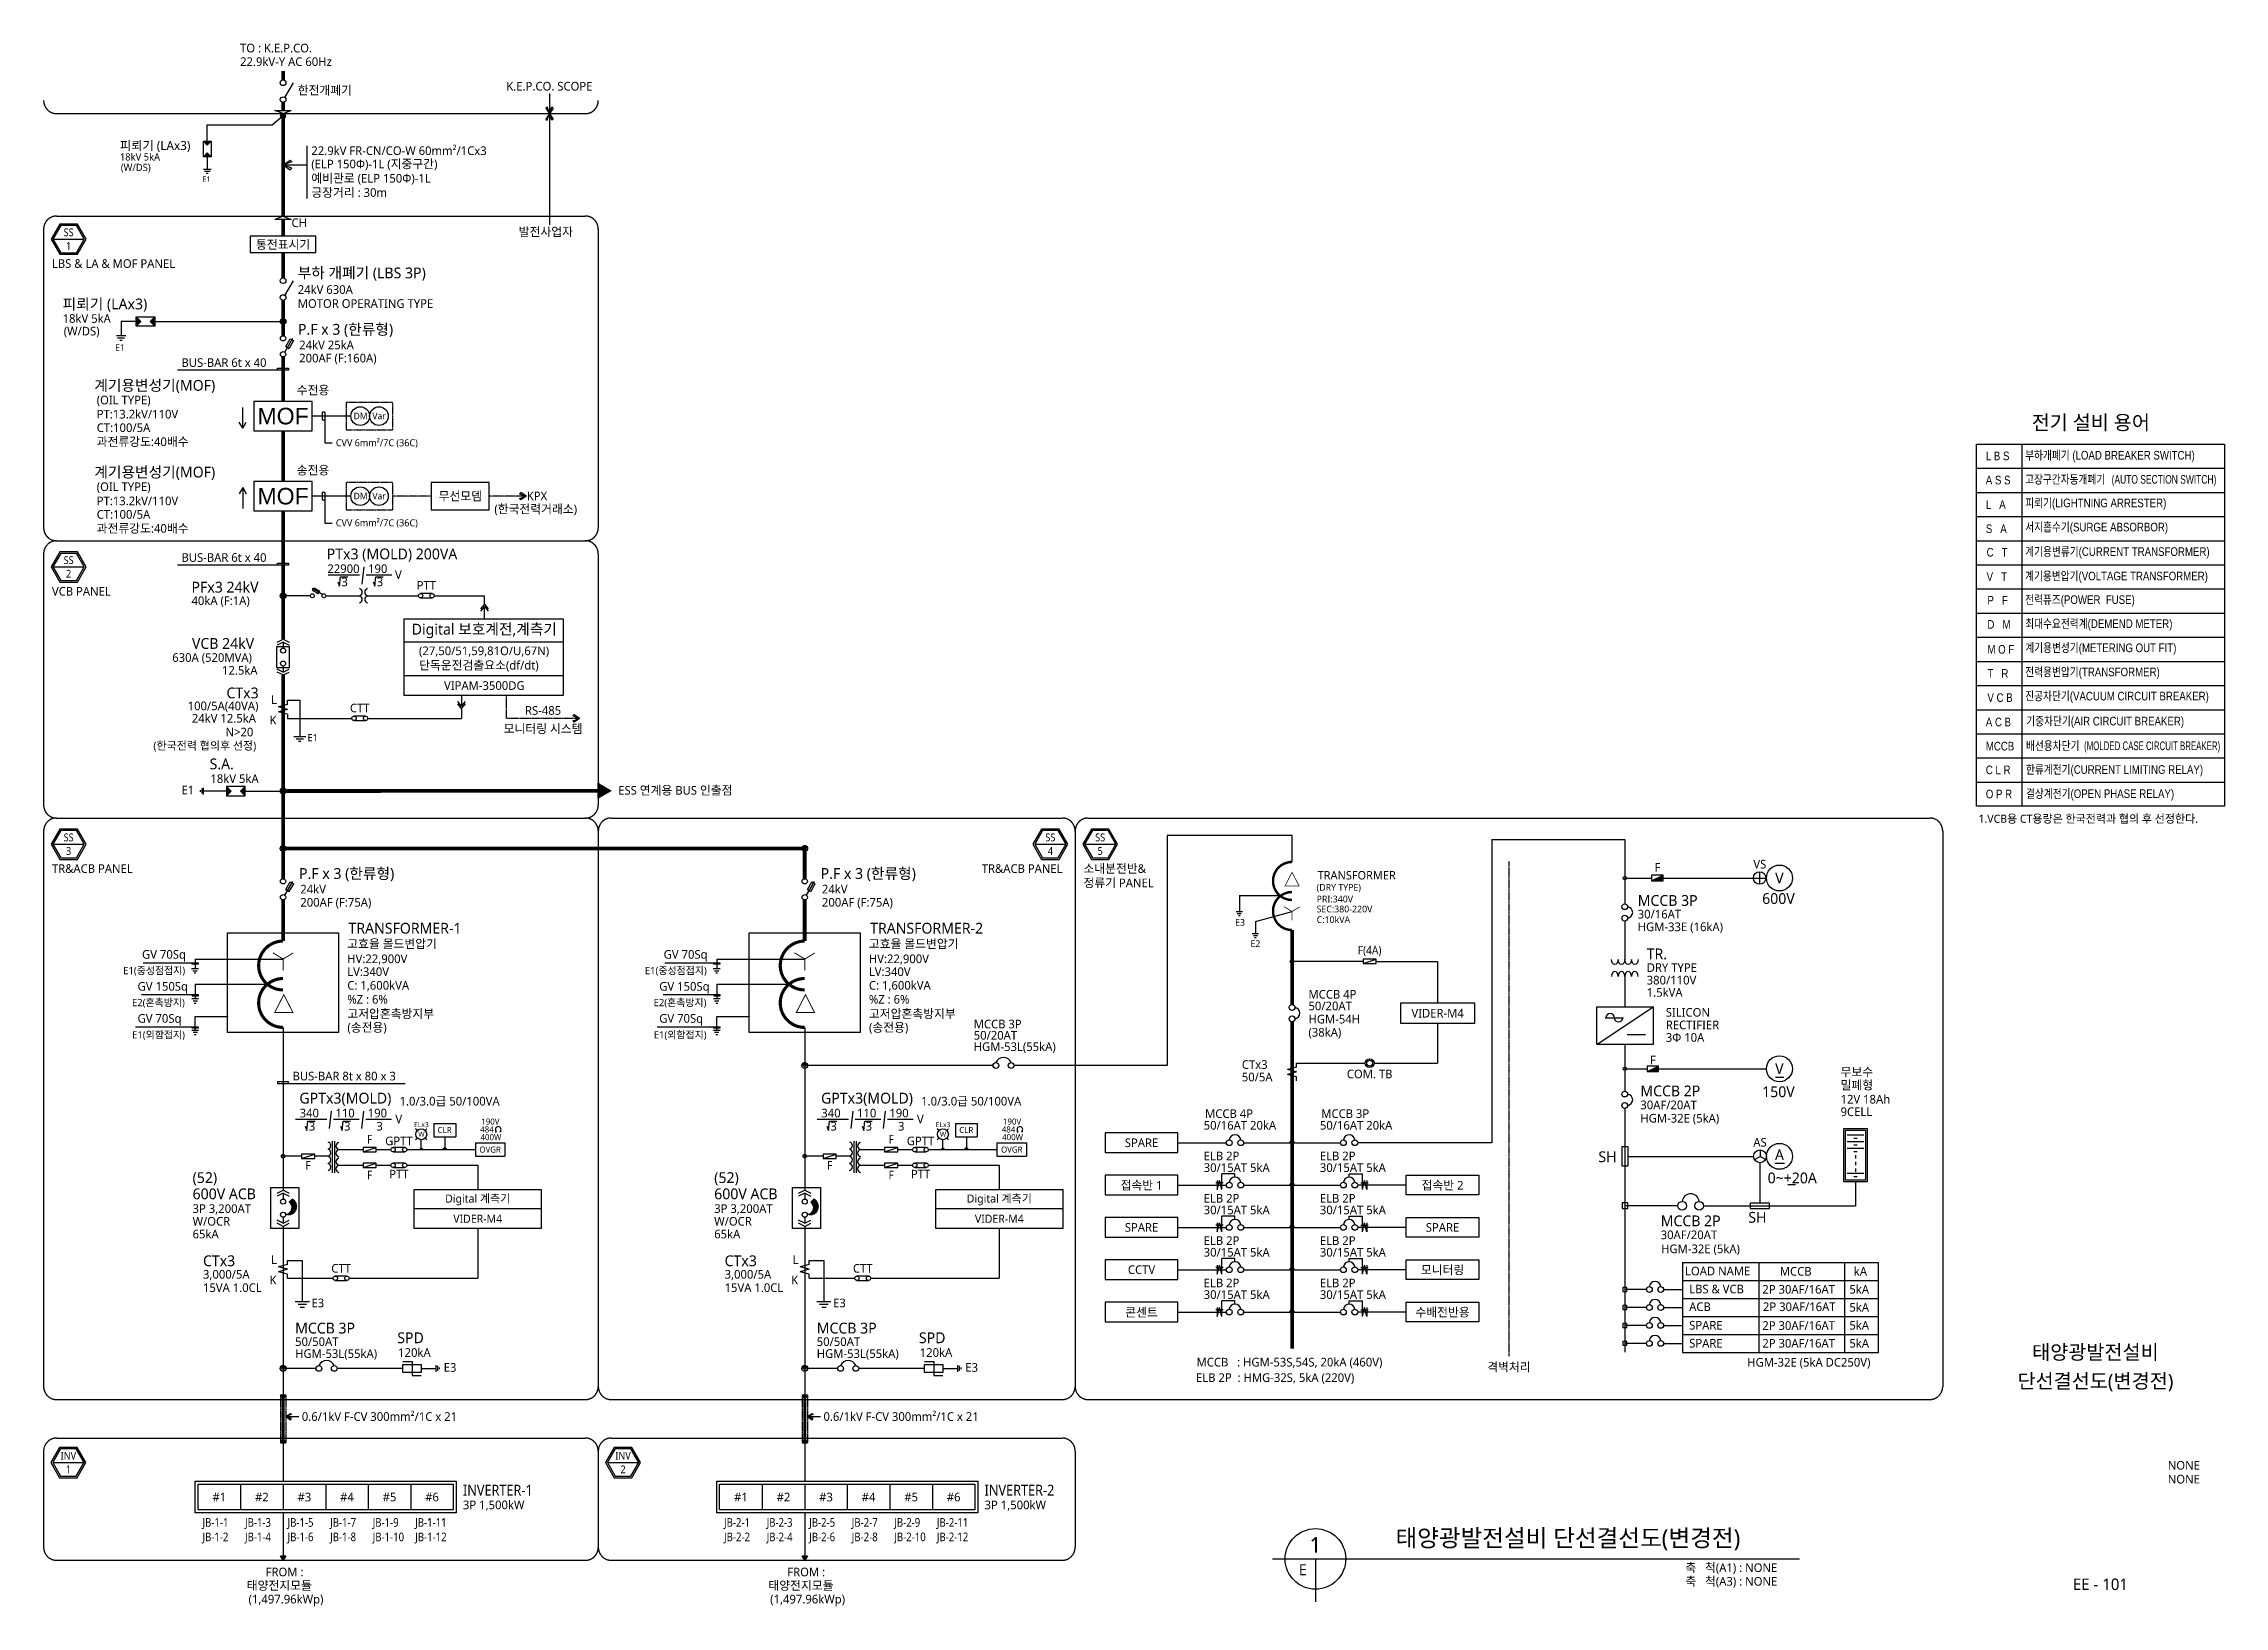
# Model space of a CAD drawing. Header units: millimetres. Extents: x 3366 to 510398, y 0 to 56757.
# Drawn here: x 99197 to 174870, y 2533 to 56757 of the extents above; entities that cross this region are included whole.
import ezdxf
from ezdxf.enums import TextEntityAlignment as Align

# ---------------------------------------------------------------- set-up
doc = ezdxf.new("R2010")
doc.units = ezdxf.units.MM
doc.linetypes.add('C4', pattern=[19, 16, -1, 1, -1])
doc.linetypes.add('LH2', pattern=[2.75, 2, -0.75])
for name, color, linetype in [('E-ELEC', 3, 'Continuous'), ('E-LINE', 4, 'Continuous'), ('E-TABL', 1, 'Continuous'), ('E-TEXT', 7, 'Continuous'), ('도면 TITLE', 4, 'Continuous')]:
    doc.layers.add(name, color=color, linetype=linetype)
doc.styles.add('arial', font='arial.ttf')
doc.styles.add('MG', font='malgun.ttf')

msp = doc.modelspace()

# ---------------------------------------------------------------- texts
at = {"style": 'MG'}
for s, p in [('BUS-BAR 6t x 40', (103980.8, 45539.4)), ('BUS-BAR 6t x 40', (103980.8, 38776.1)), ('GV 70Sq', (102612, 25005.1)), ('GV 70Sq', (120712.6, 25005.1)), ('GV 150Sq', (102458.9, 23895.6)), ('GV 150Sq', (120559.5, 23895.6)), ('GV 70Sq', (102457.9, 22783.6)), ('GV 70Sq', (120558.5, 22783.6)), ('BUS-BAR 8t x 80 x 3', (107835.3, 20783.5))]:
    msp.add_text(s, height=300, dxfattribs=at).set_placement(p)
at = {"color": 3, "linetype": 'Continuous', "style": 'MG'}
for s, p in [('ELB 2P  : HMG-32S, 5kA (220V)', (139186.1, 10320.6)), ('MCCB   : HGM-53S,54S, 20kA (460V)', (139203.8, 10857.2))]:
    msp.add_text(s, height=300, dxfattribs=at).set_placement(p)
at = {"layer": 'E-ELEC', "style": 'MG'}
for s, height, p in [('CT:100/5A', 300, (101039.6, 43280.3)), ('CT:100/5A', 300, (101039.6, 40271.6)), ('단독운전검출요소(df/dt)', 300, (112227.5, 35037)), ('(DRY TYPE)', 233.33, (143371.4, 27362.9)), ('C:10kVA', 233.33, (143373.4, 26243.1)), ('고효율 몰드변압기', 300, (109732.7, 25370.8)), ('고효율 몰드변압기', 300, (127833.3, 25370.8)), ('C: 1,600kVA', 300, (109735.3, 23931.1)), ('C: 1,600kVA', 300, (127835.9, 23931.1))]:
    msp.add_text(s, height=height, dxfattribs=at).set_placement(p)
for s, height, p in [('(27,50/51,59,81O/U,67N)', 300, (114480.5, 35657.5)), ('VIPAM-3500DG', 300, (114490.6, 34484.1)), ('VIDER-M4', 300, (147569.2, 23116.1)), ('VIDER-M4', 280, (114259.8, 15983.2)), ('VIDER-M4', 280, (132360.4, 15983.2))]:
    msp.add_text(s, height=height, dxfattribs=at).set_placement(p, align=Align.MIDDLE)
msp.add_text('100/5A(40VA)', height=300, dxfattribs=at).set_placement((106650.1, 33628.1), align=Align.RIGHT)
at = {"layer": 'E-LINE', "style": 'MG'}
for s, height, p in [('피뢰기 (LAx3)', 312.5, (101842.4, 53065.3)), ('부하 개폐기 (LBS 3P)', 375, (108014.7, 48613.6)), ('피뢰기 (LAx3)', 375, (99856, 47535.8)), ('P.F x 3 (한류형)', 375, (108021.6, 46656)), ('계기용변성기(MOF)', 375, (100956.7, 44711.5)), ('계기용변성기(MOF)', 375, (100956.7, 41702.8)), ('PTx3 (MOLD) 200VA', 375, (109020.6, 38861.6)), ('PFx3 24kV', 375, (104327.9, 37709.5)), ('VCB 24kV', 375, (104343.9, 35756.2)), ('S.A.', 375, (104956.3, 31577.2)), ('P.F x 3 (한류형)', 375, (108060.6, 27774)), ('P.F x 3 (한류형)', 375, (126161.2, 27774)), ('TRANSFORMER', 291.667, (143406.4, 27755.6)), ('TRANSFORMER-1', 375, (109777.8, 25875.7)), ('TRANSFORMER-2', 375, (127878.4, 25875.7)), ('(52)', 375, (104366.3, 17223.3)), ('(52)', 375, (122466.9, 17223.3)), ('600V ACB', 375, (104366.3, 16659.2)), ('600V ACB', 375, (122466.9, 16659.2)), ('CTx3', 375, (104726.7, 14337.1)), ('CTx3', 375, (122827.3, 14337.1)), ('MCCB 3P', 375, (107923.8, 12001.4)), ('MCCB 3P', 375, (126024.4, 12001.4)), ('SPD', 375, (111469.8, 11664.8)), ('SPD', 375, (129570.4, 11664.8))]:
    msp.add_text(s, height=height, dxfattribs=at).set_placement(p)
for s, height, p in [('Digital 보호계전,계측기', 375, (114490.6, 36400.4)), ('GPTx3(MOLD)', 375, (109668.4, 20128.7)), ('GPTx3(MOLD)', 375, (127768.9, 20128.7)), ('Digital 계측기', 280, (114259.8, 16659.4)), ('Digital 계측기', 280, (132360.4, 16659.4))]:
    msp.add_text(s, height=height, dxfattribs=at).set_placement(p, align=Align.MIDDLE)
msp.add_text('CTx3', height=375, dxfattribs=at).set_placement((106658.9, 34040.3), align=Align.RIGHT)
at = {"layer": 'E-LINE', "style": 'MG', "width": 0.9}
for s, p in [('INVERTER-1', (113748, 6378.2)), ('INVERTER-2', (131848.6, 6378.2))]:
    msp.add_text(s, height=375, dxfattribs=at).set_placement(p)
at = {"layer": 'E-TEXT', "style": 'MG'}
for s, height, p in [('TO : K.E.P.CO.', 300, (106012.6, 56452.3)), ('22.9kV-Y AC 60Hz', 300, (106013.8, 55980.7)), ('한전개폐기', 300, (108014.7, 54988.3)), ('K.E.P.CO. SCOPE', 300, (115252.6, 55129.1)), ('22.9kV FR-CN/CO-W 60mm²/1Cx3', 300, (108487.1, 52891.6)), ('18kV 5kA', 250, (101842.4, 52700.6)), ('(W/DS)', 250, (101874.7, 52336)), ('(ELP 150Φ)-1L (지중구간)', 300, (108487.1, 52430.1)), ('예비관로 (ELP 150Φ)-1L', 300, (108487.1, 51935)), ('E1', 188.5, (104707.6, 51962.6)), ('긍장거리 : 30m', 300, (108487.1, 51440)), ('CH', 300, (107798.8, 50391.6)), ('발전사업자', 300, (115683.5, 50075.3)), ('24kV 630A', 300, (108014.7, 48073.6)), ('MOTOR OPERATING TYPE', 300, (108014.7, 47588.9)), ('18kV 5kA', 300, (99856, 47068.9)), ('(W/DS)', 300, (99894.7, 46631.3)), ('E1', 226.2, (101682, 46101.3)), ('24kV 25kA', 300, (108065.5, 46151)), ('200AF (F:160A)', 300, (108065.5, 45694)), ('수전용', 300, (107980.9, 44581.4)), ('(OIL TYPE)', 300, (101039.6, 44240.9)), ('PT:13.2kV/110V', 300, (101039.6, 43749.6)), ('DM', 226.2, (109955.5, 43724)), ('Var', 226.2, (110603.8, 43724)), ('과전류강도:40배수', 300, (101039.7, 42794.9)), ('CVV 6mm²/7C (36C)', 240, (109337.5, 42787.6)), ('송전용', 300, (107980.9, 41802.9)), ('(OIL TYPE)', 300, (101039.6, 41232.2)), ('PT:13.2kV/110V', 300, (101039.6, 40740.8)), ('DM', 226.2, (109955.5, 40945.5)), ('Var', 226.2, (110603.8, 40945.5)), ('KPX', 300, (115963.2, 40910.8)), ('과전류강도:40배수', 300, (101039.7, 39786.1)), ('CVV 6mm²/7C (36C)', 240, (109337.5, 40009.1)), ('(한국전력거래소)', 300, (114838.3, 40457.6)), ('22900', 300, (109042.5, 38387.8)), ('190', 300, (110455.4, 38387.8)), ('3', 300, (109531.2, 37930.5)), ('3', 300, (110755.8, 37930.5)), ('V', 300, (111389.1, 38176.6)), ('40kA (F:1A)', 300, (104327.9, 37277.4)), ('630A (520MVA)', 300, (103660.5, 35305.7)), ('12.5kA', 300, (105386.2, 34861.1)), ('18kV 5kA', 300, (104985.3, 31103.8)), ('E1', 300, (103980.3, 30705.7)), ('1.VCB용 CT용량은 한국전력과 협의 후 선정한다.', 280, (166336.2, 29721.8)), ('F', 300, (155095.2, 28021.5)), ('24kV', 300, (108104.5, 27269.1)), ('24kV', 300, (126205, 27269.1)), ('600V', 375, (158830.4, 26905.4)), ('200AF (F:75A)', 300, (108104.5, 26812)), ('200AF (F:75A)', 300, (126205, 26812)), ('SEC:380-220V', 233.333, (143371.8, 26612.2)), ('PRI:340V', 233.33, (143371.8, 26958.9)), ('30/16AT', 300, (154512.5, 26402)), ('MCCB 3P', 375, (154512.5, 26838.6)), ('HV:22,900V', 300, (109733.3, 24851.4)), ('HV:22,900V', 300, (127833.9, 24851.4)), ('TR.', 375, (154824.5, 24984.9)), ('LV:340V', 300, (109733.3, 24405.6)), ('LV:340V', 300, (127833.9, 24405.6)), ('380/110V', 300, (154824.5, 24111.8)), ('DRY TYPE', 300, (154824.5, 24548.3)), ('%%%Z : 6%%%', 300, (109735.3, 23446.1)), ('%%%Z : 6%%%', 300, (127835.9, 23446.1)), ('50/20AT', 300, (143087.4, 23216.4)), ('MCCB 4P', 300, (143087.4, 23620.7)), ('1.5kVA', 300, (154824.5, 23686.9)), ('(송전용)', 300, (109737.4, 22470.2)), ('고저압혼촉방지부', 300, (109735.3, 22944.7)), ('(송전용)', 300, (127838, 22470.2)), ('고저압혼촉방지부', 300, (127835.9, 22944.7)), ('HGM-54H', 300, (143087.4, 22759.6)), ('SILICON', 300, (155487, 22994.3)), ('RECTIFIER', 300, (155487, 22559.1)), ('(38kA)', 300, (143087.4, 22302.8)), ('3Φ 10A', 300, (155487, 22122.6)), ('F', 300, (154937.7, 21340.9)), ('무보수', 300, (161552.2, 20926.9)), ('MCCB 2P', 375, (154604, 20230.1)), ('150V', 375, (158830.4, 20202.3)), ('밀폐형', 300, (161552.2, 20467.9)), ('340', 300, (108082.1, 19499.9)), ('110', 300, (109322, 19499.9)), ('190', 300, (110444, 19499.9)), ('340', 300, (126182.7, 19499.9)), ('110', 300, (127422.6, 19499.9)), ('190', 300, (128544.6, 19499.9)), ('30AF/20AT', 300, (154604, 19783)), ('9CELL', 300, (161552.2, 19544.9)), ('12V 18Ah', 300, (161552.2, 19980.4)), ('3', 300, (108397.8, 19042.7)), ('3', 300, (109622.3, 19042.7)), ('3', 300, (110744.4, 19042.7)), ('V', 300, (111402.7, 19288.7)), ('3', 300, (126498.3, 19042.7)), ('3', 300, (127722.9, 19042.7)), ('3', 300, (128844.9, 19042.7)), ('V', 300, (129503.3, 19288.7)), ('SH', 375, (153148.3, 17945.7)), ('0~+20A', 375, (159021, 17210.6)), ('MCCB 2P', 375, (155310.8, 15721.9)), ('SH', 375, (158351.1, 15843.5)), ('30AF/20AT', 300, (155310.8, 15274.7)), ('LOAD NAME', 300, (156154.9, 14017.6)), ('LBS & VCB', 300, (156298.9, 13393.8)), ('2P 30AF/16AT', 300, (158837.1, 13384.1)), ('MCCB', 300, (159443.6, 14007.9)), ('5kA', 300, (161857.4, 13384.1)), ('kA', 300, (162011.6, 14007.9)), ('ACB', 300, (156298.9, 12780.9)), ('2P 30AF/16AT', 300, (158858.2, 12779.3)), ('5kA', 300, (161857.4, 12760.2)), ('SPARE', 300, (156298.9, 12137.8)), ('2P 30AF/16AT', 300, (158837.1, 12128.1)), ('5kA', 300, (161857.4, 12136.4)), ('120kA', 300, (111498.7, 11191.3)), ('120kA', 300, (129599.3, 11191.3)), ('SPARE', 300, (156298.9, 11513.9)), ('2P 30AF/16AT', 300, (158837.1, 11512.5)), ('5kA', 300, (161857.4, 11512.5)), ('E3', 300, (113081.1, 10673.4)), ('E3', 300, (131181.7, 10673.4)), ('HGM-32E (5kA DC250V)', 300, (158312.9, 10851.6)), ('0.6/1kV F-CV 300mm²/1C x 21', 300, (108156.4, 8969.6)), ('0.6/1kV F-CV 300mm²/1C x 21', 300, (126257, 8969.6)), ('FROM :', 300, (106901.2, 3577.4)), ('FROM :', 300, (125001.8, 3577.4)), ('태양전지모듈', 300, (106247.1, 3105.6)), ('태양전지모듈', 300, (124347.7, 3105.6)), ('(1,497.96kWp)', 300, (106308.3, 2633.7)), ('(1,497.96kWp)', 300, (124408.9, 2633.7))]:
    msp.add_text(s, height=height, dxfattribs=at).set_placement(p)
at = {"layer": 'E-TEXT', "linetype": 'Continuous', "style": 'MG', "width": 0.9}
for s, p in [('SS', (100065, 50207.9)), ('1', (100065, 49736.4)), ('SS', (100065, 38835.2)), ('2', (100065, 38363.7)), ('SS', (100065, 29214.8)), ('3', (100065, 28743.2)), ('SS', (134132.4, 29214.8)), ('4', (134132.4, 28743.2)), ('SS', (135860.1, 29214.8)), ('5', (135860.1, 28743.2)), ('INV', (100056.6, 7759.5)), ('INV', (119303.7, 7759.5)), ('1', (100056.6, 7288)), ('2', (119303.7, 7288))]:
    msp.add_text(s, height=270, dxfattribs=at).set_placement(p, align=Align.MIDDLE)
at = {"layer": 'E-TEXT'}
for s, height, style, p in [('통전표시기', 300, 'MG', (107506.4, 49791.8)), ('MOF', 573.3, 'arial', (107506.4, 43833.1)), ('MOF', 573.3, 'arial', (107506.4, 41054.6)), ('PTT', 300, 'MG', (112477.8, 37959.1)), ('CTT', 300, 'MG', (110167.2, 33704.5)), ('VS', 300, 'MG', (158750.8, 28285.8)), ('V', 375, 'MG', (159429, 27805.3)), ('V', 375, 'MG', (159429, 21187.8)), ('400W', 209.76, 'MG', (114718.8, 18814.3)), ('190V', 209.76, 'MG', (114701.4, 19355.2)), ('400W', 209.76, 'MG', (132819.4, 18814.3)), ('190V', 209.76, 'MG', (132801.9, 19355.2)), ('GPTT', 300, 'MG', (111525.8, 18682.2)), ('OVGR', 209.76, 'MG', (114691.2, 18383)), ('GPTT', 300, 'MG', (129626.4, 18682.2)), ('OVGR', 209.76, 'MG', (132791.8, 18383)), ('SPARE', 300, 'MG', (137295.7, 18619.5)), ('AS', 300, 'MG', (158756.3, 18635.6)), ('A', 375, 'MG', (159431.5, 18203.8)), ('PTT', 300, 'MG', (111525.8, 17530.3)), ('PTT', 300, 'MG', (129626.4, 17530.3)), ('접속반 1', 300, 'MG', (137295.7, 17151)), ('접속반 2', 300, 'MG', (147740.2, 17151)), ('SPARE', 300, 'MG', (137295.7, 15682.5)), ('SPARE', 300, 'MG', (147740.2, 15682.5)), ('CTT', 300, 'MG', (109519.7, 14261.9)), ('CTT', 300, 'MG', (127620.3, 14261.9)), ('모니터링', 300, 'MG', (147740.2, 14214)), ('CCTV', 300, 'MG', (137295.7, 14214)), ('콘센트', 300, 'MG', (137295.7, 12745.5)), ('수배전반용', 300, 'MG', (147740.2, 12745.5))]:
    msp.add_text(s, height=height, dxfattribs=dict(at, style=style)).set_placement(p, align=Align.MIDDLE)
at = {"layer": 'E-TEXT', "linetype": 'Continuous', "style": 'MG'}
for s, height, p in [('LBS & LA & MOF PANEL', 300, (99485.1, 48975.9)), ('VCB PANEL', 300, (99485.1, 37603.2)), ('E1', 250, (108353.2, 32550)), ('ESS 연계용 BUS 인출점', 300, (119136, 30698.3)), ('TR&ACB PANEL', 300, (99485.1, 27982.8)), ('TR&ACB PANEL', 300, (131750.8, 27982.8)), ('소내분전반&', 300, (135280.2, 27982.8)), ('정류기 PANEL', 300, (135280.2, 27487.3)), ('HGM-33E (16kA)', 300, (154512.5, 25961.2)), ('MCCB 3P', 300, (131471.8, 22589)), ('50/20AT', 300, (131471.8, 22197.6)), ('HGM-53L(55kA)', 300, (131471.8, 21803.1)), ('CTx3', 300, (140774.8, 21183.5)), ('50/5A', 300, (140774.8, 20751)), ('1.0/3.0급 50/100VA', 300, (111547.3, 19912.1)), ('1.0/3.0급 50/100VA', 300, (129647.9, 19912.1)), ('MCCB 4P', 300, (139499.7, 19480)), ('MCCB 3P', 300, (143531.5, 19480)), ('50/16AT 20kA', 300, (139452.2, 19075.6)), ('50/16AT 20kA', 300, (143484, 19075.6)), ('HGM-32E (5kA)', 300, (154604, 19320.7)), ('ELB 2P', 300, (139452.2, 18011.5)), ('ELB 2P', 300, (143484, 18011.5)), ('30/15AT 5kA', 300, (139452.2, 17607.1)), ('30/15AT 5kA', 300, (143484, 17607.1)), ('ELB 2P', 300, (139452.2, 16543)), ('ELB 2P', 300, (143484, 16543)), ('W/OCR', 300, (104366.3, 15743.9)), ('3P 3,200AT', 300, (104366.3, 16184.4)), ('W/OCR', 300, (122466.9, 15743.9)), ('3P 3,200AT', 300, (122466.9, 16184.4)), ('30/15AT 5kA', 300, (139452.2, 16138.6)), ('30/15AT 5kA', 300, (143484, 16138.6)), ('65kA', 300, (104366.3, 15301.9)), ('65kA', 300, (122466.9, 15301.9)), ('ELB 2P', 300, (139452.2, 15074.5)), ('ELB 2P', 300, (143484, 15074.5)), ('30/15AT 5kA', 300, (139452.2, 14670.1)), ('30/15AT 5kA', 300, (143484, 14670.1)), ('HGM-32E (5kA)', 300, (155323.4, 14788.4)), ('3,000/5A', 300, (104726.7, 13904.6)), ('15VA 1.0CL', 300, (104726.7, 13442.1)), ('3,000/5A', 300, (122827.3, 13904.6)), ('15VA 1.0CL', 300, (122827.3, 13442.1)), ('ELB 2P', 300, (139452.2, 13606)), ('ELB 2P', 300, (143484, 13606)), ('E3', 300, (108491.8, 12911.1)), ('E3', 300, (126592.4, 12911.1)), ('30/15AT 5kA', 300, (139452.2, 13201.6)), ('30/15AT 5kA', 300, (143484, 13201.6)), ('50/50AT', 300, (107923.8, 11568.9)), ('HGM-53L(55kA)', 300, (107923.8, 11154.5)), ('50/50AT', 300, (126024.4, 11568.9)), ('HGM-53L(55kA)', 300, (126024.4, 11154.5)), ('3P 1,500kW', 300, (113748, 5903.5)), ('3P 1,500kW', 300, (131848.6, 5903.5))]:
    msp.add_text(s, height=height, dxfattribs=at).set_placement(p)
at = {"layer": 'E-TEXT', "color": 255, "linetype": 'Continuous', "ltscale": 2, "style": 'MG'}
msp.add_text('전기 설비 용어', height=500, dxfattribs=at).set_placement((168183.7, 43609.7), align=Align.MIDDLE_LEFT)
at = {"layer": 'E-TEXT', "style": 'arial'}
for s, width, p in [('L B S', 0.8, (166591.7, 42301.4)), ('부하개폐기 (LOAD BREAKER SWITCH)', 0.8, (167956.1, 42324.4)), ('A S S', 0.8, (166591.7, 41463.6)), ('고장구간자동개폐기', 0.8, (167956.1, 41486.7)), ('(AUTO SECTION SWITCH)', 0.7, (170958.5, 41486.7)), ('L   A', 0.8, (166591.7, 40613)), ('피뢰기(LIGHTNING ARRESTER)', 0.8, (167961.1, 40669.4)), ('서지흡수기(SURGE ABSORBOR)', 0.8, (167961.1, 39831.6)), ('S   A', 0.8, (166591.7, 39775.2)), ('C   T', 0.8, (166619.5, 38958.6)), ('계기용변류기(CURRENT TRANSFORMER)', 0.8, (167959, 38982)), ('V   T', 0.8, (166619.5, 38108)), ('계기용변압기(VOLTAGE TRANSFORMER)', 0.8, (167954.7, 38133.3)), ('P   F', 0.8, (166647.4, 37291.5)), ('전력퓨즈(POWER  FUSE)', 0.8, (167955.1, 37314.5)), ('D   M', 0.8, (166647.4, 36453.7)), ('최대수요전력계(DEMEND METER)', 0.8, (167961.1, 36480.8)), ('M O F', 0.8, (166647.4, 35590.3)), ('계기용변성기(METERING OUT FIT)', 0.8, (167961.1, 35643)), ('T   R', 0.8, (166647.4, 34752.5)), ('전력용변압기(TRANSFORMER)', 0.8, (167961.1, 34805.2)), ('V C B', 0.8, (166647.4, 33914.7)), ('진공차단기(VACUUM CIRCUIT BREAKER)', 0.8, (167961.1, 33967.4)), ('A C B', 0.8, (166591.6, 33068.6)), ('기중차단기(AIR CIRCUIT BREAKER)', 0.8, (167995.9, 33100)), ('배선용차단기', 0.8, (167986, 32242.7)), ('(MOLDED CASE CIRCUIT BREAKER)', 0.65, (170002.6, 32242.7)), ('MCCB', 0.8, (166591.6, 32230.8)), ('C L R', 0.8, (166591.6, 31407.9)), ('한류계전기(CURRENT LIMITING RELAY)', 0.8, (167986, 31419.7)), ('O P R', 0.8, (166591.6, 30570.1)), ('결상계전기(OPEN PHASE RELAY)', 0.8, (167986, 30581.9))]:
    msp.add_text(s, height=300, dxfattribs=dict(at, width=width)).set_placement(p)
at = {"layer": 'E-TEXT', "style": 'MG'}
for s, p in [('무선모뎀', (113656.3, 41054.6)), ('RS-485', (116529.1, 33619.5)), ('모니터링 시스템', (116529.1, 32983.6))]:
    msp.add_text(s, height=300, dxfattribs=at).set_placement(p, align=Align.MIDDLE_CENTER)
for s, height, p in [('L', 300, (107291, 33839.9)), ('24kV 12.5kA', 300, (106564.8, 33197.9)), ('K', 300, (107278, 33134.7)), ('(한국전력 협의후 선정)', 280, (106575.5, 32255.9)), ('N>20', 300, (106475, 32719.6)), ('L', 300, (107291, 14411.8)), ('L', 300, (125391.6, 14411.8)), ('K', 300, (107278, 13706.5)), ('K', 300, (125378.6, 13706.5))]:
    msp.add_text(s, height=height, dxfattribs=at).set_placement(p, align=Align.RIGHT)
for s, height, p in [('E3', 233.33, (140713.7, 26150.9)), ('E2', 233.33, (141247.3, 25409.4)), ('E1(중성점접지)', 252, (103033.3, 24468.7)), ('E1(중성점접지)', 252, (121133.8, 24468.7)), ('E2(혼촉방지)', 252, (103180.5, 23358.2)), ('E2(혼촉방지)', 252, (121281.1, 23358.2)), ('E1(외함접지)', 252, (103184.6, 22238.2)), ('E1(외함접지)', 252, (121285.2, 22238.2)), ('ELx3', 174.8, (112308, 19161)), ('W', 174.8, (112308, 18827.2)), ('CLR', 209.76, (113112.8, 18955.7)), ('ELx3', 174.8, (130408.6, 19161)), ('W', 174.8, (130408.6, 18827.2)), ('CLR', 209.76, (131213.4, 18955.7))]:
    msp.add_text(s, height=height, dxfattribs=at).set_placement(p, align=Align.CENTER)
at = {"layer": 'E-TEXT', "style": 'MG', "width": 0.9}
for s, p in [('F(4A)', (145210.3, 25269.8)), ('F', (110509, 18743.4)), ('F', (128609.6, 18743.4)), ('F', (108374.6, 17836.1)), ('F', (110508.9, 17504.6)), ('F', (126475.2, 17836.1)), ('F', (128609.5, 17504.6))]:
    msp.add_text(s, height=300, dxfattribs=at).set_placement(p, align=Align.MIDDLE)
at = {"layer": 'E-TEXT', "linetype": 'Continuous', "style": 'MG'}
for s, p in [('COM. TB', (145210.3, 21006.6)), ('격벽처리', (150044, 10834.3))]:
    msp.add_text(s, height=300, dxfattribs=at).set_placement(p, align=Align.MIDDLE_CENTER)
at = {"layer": 'E-TEXT', "color": 3, "style": 'MG'}
for p in [(114580.5, 19080.8), (132681.1, 19080.8)]:
    msp.add_text('484', height=209.76, dxfattribs=at).set_placement(p, align=Align.MIDDLE)
at = {"layer": 'E-TEXT', "linetype": 'Continuous', "style": 'MG'}
for s, p in [('#1', (105293.3, 6326.7)), ('#2', (106769.8, 6326.7)), ('#3', (108246.4, 6326.7)), ('#4', (109722.9, 6326.7)), ('#5', (111199.4, 6326.7)), ('#6', (112675.9, 6326.7)), ('#1', (123393.9, 6326.7)), ('#2', (124870.4, 6326.7)), ('#3', (126346.9, 6326.7)), ('#4', (127823.5, 6326.7)), ('#5', (129300, 6326.7)), ('#6', (130776.5, 6326.7))]:
    msp.add_text(s, height=300, dxfattribs=at).set_placement(p, align=Align.MIDDLE)
at = {"layer": 'E-TEXT', "linetype": 'Continuous', "style": 'MG', "width": 0.85}
for s, p in [('JB-1-1', (104708.8, 5295.7)), ('JB-1-3', (106185.3, 5295.7)), ('JB-1-5', (107661.9, 5295.7)), ('JB-1-7', (109138.4, 5295.7)), ('JB-1-9', (110614.9, 5295.7)), ('JB-1-11', (112091.4, 5295.7)), ('JB-2-1', (122809.4, 5295.7)), ('JB-2-3', (124285.9, 5295.7)), ('JB-2-5', (125762.5, 5295.7)), ('JB-2-7', (127239, 5295.7)), ('JB-2-9', (128715.5, 5295.7)), ('JB-2-11', (130192, 5295.7)), ('JB-1-2', (104708.8, 4793.7)), ('JB-1-4', (106185.3, 4793.7)), ('JB-1-6', (107661.9, 4793.7)), ('JB-1-8', (109138.4, 4793.7)), ('JB-1-10', (110614.9, 4793.7)), ('JB-1-12', (112091.4, 4793.7)), ('JB-2-2', (122809.4, 4793.7)), ('JB-2-4', (124285.9, 4793.7)), ('JB-2-6', (125762.5, 4793.7)), ('JB-2-8', (127239, 4793.7)), ('JB-2-10', (128715.5, 4793.7)), ('JB-2-12', (130192, 4793.7))]:
    msp.add_text(s, height=300, dxfattribs=at).set_placement(p)
at = {"layer": '도면 TITLE', "style": 'MG'}
for s, height, p in [('태양광발전설비', 500, (170395, 11353)), ('단선결선도(변경전)', 500, (170395, 10350.6)), ('EE - 101', 400, (170570.5, 3300))]:
    msp.add_text(s, height=height, dxfattribs=at).set_placement(p, align=Align.MIDDLE_CENTER)
for s, p in [('NONE', (174021.6, 7428.5)), ('NONE', (174021.6, 6947)), ('축   척(A1) : NONE', (159355.8, 3875.7)), ('축   척(A3) : NONE', (159355.8, 3400.9))]:
    msp.add_text(s, height=300, dxfattribs=at).set_placement(p, align=Align.MIDDLE_RIGHT)
for s, height, p in [('1', 544.4, (143329.4, 4664.5)), ('E', 388.9, (142891.8, 3802.3))]:
    msp.add_text(s, height=height, dxfattribs=at).set_placement(p, align=Align.MIDDLE)
msp.add_text('태양광발전설비 단선결선도(변경전)', height=600, dxfattribs=at).set_placement((146107.1, 4905.4), align=Align.MIDDLE_LEFT)

# ---------------------------------------------------------------- blocks, each defined once
blk = doc.blocks.new('TB1')
blk.add_circle((0, 0), 1.03)
at = {"linetype": 'Continuous'}
blk.add_circle((0, 0), 0.681, dxfattribs=at)

# ---------------------------------------------------------------- hatches: boundary and pattern name
at = {"layer": 'E-ELEC'}
for points in [[(107821.3, 16663.6), (107716.3, 16558.6, -0.7207592), (107611.3, 16138.8, 0.9260311)], [(125921.9, 16663.6), (125816.9, 16558.6, -0.7207592), (125711.9, 16138.8, 0.9260311)]]:
    msp.add_hatch(color=256, dxfattribs=at).paths.add_polyline_path(points)
at = {"layer": 'E-LINE'}
for points in [[(118917.1, 30832.2), (118444.6, 30559.4), (118444.6, 31105)], [(107508.1, 9710.7), (107417.2, 9868.2), (107599, 9868.2)], [(125608.7, 9710.7), (125517.8, 9868.2), (125699.6, 9868.2)], [(107508.1, 8370.8), (107417.2, 8213.3), (107599, 8213.3)], [(125608.7, 8370.8), (125517.8, 8213.3), (125699.6, 8213.3)], [(107508.1, 4133.5), (107417.2, 4291), (107599, 4291)], [(125608.7, 4133.5), (125517.8, 4291), (125699.6, 4291)]]:
    msp.add_hatch(color=256, dxfattribs=at).paths.add_polyline_path(points)
at = {"layer": 'E-TEXT', "linetype": 'Continuous'}
for points in [[(155396.3, 27899), (154994.3, 27711.7), (155396.3, 27711.7)], [(155238.8, 21094.2), (155238.8, 21281.5), (154836.8, 21094.2)]]:
    msp.add_hatch(color=256, dxfattribs=at).paths.add_polyline_path(points)

# ---------------------------------------------------------------- linework, layer by layer
at = {"color": 1}
for p, q in [((107699.6, 45428.4), (103842.8, 45428.4)), ((107313.8, 45432), (107313.8, 45494.9)), ((107313.8, 45494.9), (107699.6, 45494.9)), ((107699.6, 45494.9), (107699.6, 45428.4)), ((107699.6, 38665.1), (103842.8, 38665.1)), ((107313.8, 38668.7), (107313.8, 38731.6)), ((107313.8, 38731.6), (107699.6, 38731.6)), ((107699.6, 38731.6), (107699.6, 38665.1)), ((104568.5, 24856.6), (102655.4, 24856.6)), ((104344.6, 24856.2), (104344.6, 24824.3)), ((104344.6, 24824.3), (104568.5, 24824.3)), ((104568.5, 24824.3), (104568.5, 24856.6)), ((122669.1, 24856.6), (120756, 24856.6)), ((122445.2, 24856.2), (122445.2, 24824.3)), ((122445.2, 24824.3), (122669.1, 24824.3)), ((122669.1, 24824.3), (122669.1, 24856.6)), ((104575, 23747.1), (102593.8, 23747.1)), ((104351, 23746.7), (104351, 23714.8)), ((104351, 23714.8), (104575, 23714.8)), ((104575, 23714.8), (104575, 23747.1)), ((122675.5, 23747.1), (120694.4, 23747.1)), ((122451.6, 23746.7), (122451.6, 23714.8)), ((122451.6, 23714.8), (122675.5, 23714.8)), ((122675.5, 23714.8), (122675.5, 23747.1)), ((104568.5, 22635.2), (102386.2, 22635.2)), ((104344.6, 22634.7), (104344.6, 22602.8)), ((104344.6, 22602.8), (104568.5, 22602.8)), ((104568.5, 22602.8), (104568.5, 22635.2)), ((122669.1, 22635.2), (120486.8, 22635.2)), ((122445.2, 22634.7), (122445.2, 22602.8)), ((122445.2, 22602.8), (122669.1, 22602.8)), ((122669.1, 22602.8), (122669.1, 22635.2)), ((107699.6, 20739), (107313.8, 20739)), ((107313.8, 20739), (107313.8, 20672.4)), ((107313.8, 20672.4), (111742.8, 20672.4)), ((107699.6, 20676), (107699.6, 20739))]:
    msp.add_line(p, q, dxfattribs=at)
at = {"layer": 'E-ELEC', "linetype": 'Continuous'}
for p, q in [((107572.8, 54886.3), (107868.1, 55392.5)), ((107223.1, 54437.2), (107787.6, 54437.2)), ((107504.3, 54329.9), (107787.6, 54437.2)), ((107507.4, 50764.5), (107224.2, 50657.3)), ((107788.6, 50657.3), (107224.2, 50657.3)), ((107572.8, 48019), (107868.1, 48525.2)), ((107601.2, 46248.4), (107717.2, 46173.3)), ((107757.3, 46517), (107874.2, 46441.3)), ((108530.7, 37780.3), (108585.4, 37864.6)), ((108724.6, 37667.7), (108778.7, 37751.3)), ((107601.7, 27407.5), (107717.6, 27332.4)), ((107757.8, 27676.2), (107874.7, 27600.5)), ((125702.3, 27407.5), (125818.2, 27332.4)), ((125858.3, 27676.2), (125975.2, 27600.5))]:
    msp.add_line(p, q, dxfattribs=at)
at = {"layer": 'E-ELEC'}
for p, q in [((104874.9, 53941.9), (107134, 53941.9)), ((104874.9, 53371.5), (104874.9, 53941.9)), ((107505.3, 54245.9), (107134, 53941.9)), ((104740.4, 53371.5), (104874.9, 53237)), ((104740.4, 52833.7), (104740.4, 53371.5)), ((104740.4, 53371.5), (105009.3, 53371.5)), ((104874.9, 53237), (105009.3, 53371.5)), ((105009.3, 53371.5), (105009.3, 52833.7)), ((104740.4, 52833.7), (104874.9, 52968.1)), ((105009.3, 52833.7), (104740.4, 52833.7)), ((104740.4, 52397.8), (105009.3, 52397.8)), ((104774, 52330.6), (104975.7, 52330.6)), ((104841.3, 52263.3), (104908.5, 52263.3)), ((104874.9, 52968.1), (105009.3, 52833.7)), ((104874.9, 52833.7), (104874.9, 52397.8)), ((102405.9, 47112.4), (101882.8, 47112.4)), ((101882.8, 47112.4), (101882.8, 46623.6)), ((102405.9, 47273.8), (103051.2, 47273.8)), ((102405.9, 47273.8), (102567.2, 47112.4)), ((102405.9, 46951.1), (102405.9, 47273.8)), ((102567.2, 47112.4), (102405.9, 46951.1)), ((103051.2, 46951.1), (102405.9, 46951.1)), ((103051.2, 47273.8), (102889.9, 47112.4)), ((102889.9, 47112.4), (103051.2, 46951.1)), ((103051.2, 47273.8), (103051.2, 46951.1)), ((103051.2, 47112.4), (107506.4, 47112.4)), ((101721.5, 46623.6), (102044.1, 46623.6)), ((101761.8, 46542.9), (102003.8, 46542.9)), ((101842.5, 46462.3), (101923.1, 46462.3)), ((107566.8, 46046.2), (107849.7, 46531.1)), ((107600.7, 46248.5), (107757.3, 46517)), ((107716.9, 46172.8), (107873.5, 46441.2)), ((106105.3, 43410.1), (106105.3, 44131)), ((106105.3, 43410.1), (105983.1, 43627.7)), ((106105.3, 43410.1), (106227.4, 43627.7)), ((106105.3, 41352.5), (105983.1, 41134.9)), ((106105.3, 41352.5), (106105.3, 40631.6)), ((106105.3, 41352.5), (106227.4, 41134.9)), ((108870.4, 37642.8), (108520.6, 37846.9)), ((108779.1, 37751.2), (108585.4, 37864.1)), ((108724.5, 37667.3), (108530.7, 37780.3)), ((107299, 35990), (107506.4, 36093.7)), ((107506.4, 35990), (107299, 35886.3)), ((107506.4, 36093.7), (107713.7, 35990)), ((107506.4, 35990), (107506.4, 35782.6)), ((107506.4, 35990), (107713.7, 35886.3)), ((107506.4, 34953.2), (107299, 35056.9)), ((107506.4, 34849.6), (107299, 34953.2)), ((107506.4, 35160.6), (107506.4, 34953.2)), ((107506.4, 34953.2), (107713.7, 35056.9)), ((107506.4, 34849.6), (107713.7, 34953.2)), ((104635.3, 30794.3), (104635.3, 30851.9)), ((104692.9, 30736.8), (104692.9, 30909.5)), ((104750.4, 30708), (104750.4, 30938.3)), ((105542.7, 30823.1), (104750.4, 30823.1)), ((106188.1, 30984.5), (105542.7, 30984.5)), ((105704, 30823.1), (105542.7, 30984.5)), ((105542.7, 30984.5), (105542.7, 30661.8)), ((105542.7, 30661.8), (105704, 30823.1)), ((105542.7, 30661.8), (106188.1, 30661.8)), ((106026.7, 30823.1), (106188.1, 30984.5)), ((106188.1, 30661.8), (106026.7, 30823.1)), ((106188.1, 30661.8), (106188.1, 30984.5)), ((106188.1, 30823.1), (107506.4, 30823.1)), ((107567.3, 27205.3), (107850.1, 27690.2)), ((107601.1, 27407.7), (107757.8, 27676.2)), ((107717.4, 27332), (107873.9, 27600.3)), ((125667.8, 27205.3), (125950.7, 27690.2)), ((125701.7, 27407.7), (125858.3, 27676.2)), ((125818, 27332), (125974.5, 27600.3)), ((109214.8, 18677.5), (109214.8, 17576.1)), ((109287.8, 18677.5), (109287.8, 17576.1)), ((127315.4, 18677.5), (127315.4, 17576.1)), ((127388.4, 18677.5), (127388.4, 17576.1)), ((162356.1, 18886.9), (161777.1, 18886.9)), ((162356.1, 18655.3), (161777.1, 18655.3)), ((162356.1, 18423.7), (161777.1, 18423.7)), ((162124.5, 18771.1), (162008.7, 18771.1)), ((162124.5, 18539.5), (162008.7, 18539.5)), ((162124.5, 18307.9), (162008.7, 18307.9)), ((162066.6, 18192.1), (162066.6, 18076.3)), ((162356.1, 17555.1), (161777.1, 17555.1)), ((162124.5, 17439.3), (162008.7, 17439.3)), ((162066.6, 17960.4), (162066.6, 17844.6)), ((162066.6, 17728.8), (162066.6, 17613)), ((107296.4, 16873.6), (107506.4, 16978.5)), ((107506.4, 16873.6), (107296.4, 16768.6)), ((107506.4, 16978.5), (107716.3, 16873.6)), ((107506.4, 16873.6), (107506.4, 16663.6)), ((107506.4, 16873.6), (107716.3, 16768.6)), ((107716.3, 16558.6), (107821.3, 16663.6)), ((125397, 16873.6), (125607, 16978.5)), ((125607, 16873.6), (125397, 16768.6)), ((125607, 16978.5), (125816.9, 16873.6)), ((125607, 16873.6), (125607, 16663.6)), ((125607, 16873.6), (125816.9, 16768.6)), ((125816.9, 16558.6), (125921.9, 16663.6)), ((107506.4, 15823.8), (107296.4, 15928.8)), ((107506.4, 16033.8), (107506.4, 15823.8)), ((107506.4, 15823.8), (107716.3, 15928.8)), ((125607, 15823.8), (125397, 15928.8)), ((125607, 16033.8), (125607, 15823.8)), ((125607, 15823.8), (125816.9, 15928.8)), ((107506.4, 15718.9), (107296.4, 15823.8)), ((107506.4, 15718.9), (107716.3, 15823.8)), ((125607, 15718.9), (125397, 15823.8)), ((125607, 15718.9), (125816.9, 15823.8)), ((108652.3, 10790.9), (107506.4, 10790.9)), ((111662.7, 10790.9), (109382.1, 10790.9)), ((112302.8, 10790.9), (112819.2, 10790.9)), ((112819.2, 10675.7), (112819.2, 10906)), ((112876.8, 10704.5), (112876.8, 10877.2)), ((112934.3, 10762.1), (112934.3, 10819.6)), ((126752.9, 10790.9), (125607, 10790.9)), ((129763.3, 10790.9), (127482.7, 10790.9)), ((130403.4, 10790.9), (130919.8, 10790.9)), ((130919.8, 10675.7), (130919.8, 10906)), ((130977.4, 10704.5), (130977.4, 10877.2)), ((131034.9, 10762.1), (131034.9, 10819.6)), ((104555, 6772.4), (113414.2, 6772.4)), ((122655.6, 6772.4), (131514.8, 6772.4))]:
    msp.add_line(p, q, dxfattribs=at)
at = {"layer": 'E-ELEC', "color": 2}
for p, q in [((144982.3, 24989.5), (144982.3, 24837.5)), ((145438.3, 24989.5), (144982.3, 24989.5)), ((145438.3, 24837.5), (145438.3, 24989.5)), ((144982.3, 24837.5), (145438.3, 24837.5)), ((108146.6, 18227.5), (108146.6, 18075.5)), ((108602.6, 18227.5), (108146.6, 18227.5)), ((108602.6, 18075.5), (108602.6, 18227.5)), ((110281, 18459), (110281, 18307)), ((110737, 18459), (110281, 18459)), ((110281, 18307), (110737, 18307)), ((110737, 18307), (110737, 18459)), ((126247.2, 18227.5), (126247.2, 18075.5)), ((126703.2, 18227.5), (126247.2, 18227.5)), ((126703.2, 18075.5), (126703.2, 18227.5)), ((128381.6, 18459), (128381.6, 18307)), ((128837.6, 18459), (128381.6, 18459)), ((128381.6, 18307), (128837.6, 18307)), ((128837.6, 18307), (128837.6, 18459)), ((108146.6, 18075.5), (108602.6, 18075.5)), ((110281, 17915.5), (110281, 17763.5)), ((110737, 17915.5), (110281, 17915.5)), ((110281, 17763.5), (110737, 17763.5)), ((110737, 17763.5), (110737, 17915.5)), ((126247.2, 18075.5), (126703.2, 18075.5)), ((128381.6, 17915.5), (128381.6, 17763.5)), ((128837.6, 17915.5), (128381.6, 17915.5)), ((128381.6, 17763.5), (128837.6, 17763.5)), ((128837.6, 17763.5), (128837.6, 17915.5))]:
    msp.add_line(p, q, dxfattribs=at)
at = {"layer": 'E-ELEC', "color": 2, "linetype": 'Continuous'}
for p, q in [((144982.3, 24837.5), (145438.3, 24989.5)), ((108146.6, 18075.5), (108602.6, 18227.5)), ((110281, 18307), (110737, 18459)), ((126247.2, 18075.5), (126703.2, 18227.5)), ((128381.6, 18307), (128837.6, 18459)), ((110281, 17763.5), (110737, 17915.5)), ((128381.6, 17763.5), (128837.6, 17915.5))]:
    msp.add_line(p, q, dxfattribs=at)
at = {"layer": 'E-ELEC', "ltscale": 10}
for p, q in [((111662.7, 11034.7), (111982.8, 11034.7)), ((111982.8, 11034.7), (111982.8, 10547)), ((129763.3, 11034.7), (130083.3, 11034.7)), ((130083.3, 11034.7), (130083.3, 10547)), ((111982.8, 10547), (112302.8, 10547)), ((130083.3, 10547), (130403.4, 10547))]:
    msp.add_line(p, q, dxfattribs=at)
at = {"layer": 'E-ELEC', "linetype": 'Continuous', "elevation": 0}
for points in [[(107506.4, 54329.9), (107223.1, 54437.2)], [(107505.3, 50764.5), (107788.6, 50657.3)]]:
    msp.add_lwpolyline(points, dxfattribs=at)
at = {"layer": 'E-ELEC', "elevation": 0}
for points in [[(108646.2, 50074.2), (106366.6, 50074.2), (106366.6, 49509.3), (108646.2, 49509.3)], [(108521.2, 44340.5), (106491.5, 44340.5), (106491.5, 43325.6), (108521.2, 43325.6)], [(108521.2, 41562), (106491.5, 41562), (106491.5, 40547.1), (108521.2, 40547.1)], [(107282.9, 35831.1), (107282.9, 35112.1), (107729.9, 35112.1), (107729.9, 35831.1)], [(104455, 6872.4), (113514.2, 6872.4), (113514.2, 5781.1), (104455, 5781.1)], [(122555.6, 6872.4), (131614.8, 6872.4), (131614.8, 5781.1), (122555.6, 5781.1)]]:
    msp.add_lwpolyline(points, close=True, dxfattribs=at)
for points in [[(142517.9, 28363.2, 83.8, 83.8, 1), (142517.9, 27043.7, 0, 0, 0)], [(142517.9, 27318.9, 83.8, 83.8, 1), (142517.9, 25999.5, 0, 0, 0)], [(107506.4, 25617.6, 107.7, 107.7, 1), (107506.4, 23921.2, 0, 0, 0)], [(125607, 25617.6, 107.7, 107.7, 1), (125607, 23921.2, 0, 0, 0)]]:
    msp.add_lwpolyline(points, format="xyseb", dxfattribs=at)
at = {"layer": 'E-ELEC', "const_width": 107.7, "elevation": 0}
for points in [[(107506.4, 22622.1, -1), (107506.4, 24318.6, -1)], [(125607, 22622.1, -1), (125607, 24318.6, -1)]]:
    msp.add_lwpolyline(points, format="xyb", dxfattribs=at)
at = {"layer": 'E-ELEC'}
for points in [[(161661.3, 17265.6), (161661.3, 19118.6), (162472, 19118.6), (162472, 17265.6)], [(161719.6, 17323.9), (161719.6, 19060.2), (162413.6, 19060.2), (162413.6, 17323.9)]]:
    msp.add_lwpolyline(points, close=True, dxfattribs=at)
at = {"layer": 'E-ELEC', "color": 2, "linetype": 'Continuous', "elevation": 0}
for points in [[(142567, 18619.5, 98.1, 98.1, 1), (142468.9, 18619.5, 0, 0, 0)], [(142567, 17151, 98.1, 98.1, 1), (142468.9, 17151, 0, 0, 0)], [(142567, 15682.5, 98.1, 98.1, 1), (142468.9, 15682.5, 0, 0, 0)], [(142567, 14214, 98.1, 98.1, 1), (142468.9, 14214, 0, 0, 0)], [(142468.9, 12745.5, 98.1, 98.1, -1), (142567, 12745.5, 0, 0, 0)]]:
    msp.add_lwpolyline(points, format="xyseb", dxfattribs=at)
at = {"layer": 'E-ELEC', "ltscale": 10, "elevation": 0}
for points in [[(111662.7, 10928.2), (112302.8, 10928.2), (112302.8, 10653.5), (111662.7, 10653.5)], [(129763.3, 10928.2), (130403.4, 10928.2), (130403.4, 10653.5), (129763.3, 10653.5)]]:
    msp.add_lwpolyline(points, close=True, dxfattribs=at)
at = {"layer": 'E-ELEC', "elevation": 0}
for points in [[(113414.2, 5881.1), (104555, 5881.1), (104555, 6772.4)], [(106031.6, 6772.4), (106031.6, 5881.1)], [(107508.1, 6772.4), (107508.1, 5881.1)], [(108984.6, 6772.4), (108984.6, 5881.1)], [(110461.2, 6772.4), (110461.2, 5881.1)], [(111937.7, 6772.4), (111937.7, 5881.1)], [(113414.2, 6772.4), (113414.2, 5881.1)], [(131514.8, 5881.1), (122655.6, 5881.1), (122655.6, 6772.4)], [(124132.2, 6772.4), (124132.2, 5881.1)], [(125608.7, 6772.4), (125608.7, 5881.1)], [(127085.2, 6772.4), (127085.2, 5881.1)], [(128561.7, 6772.4), (128561.7, 5881.1)], [(130038.3, 6772.4), (130038.3, 5881.1)], [(131514.8, 6772.4), (131514.8, 5881.1)]]:
    msp.add_lwpolyline(points, dxfattribs=at)
at = {"layer": 'E-ELEC', "linetype": 'Continuous'}
for centre in [(107506.4, 55397.7), (107508.1, 54812.4), (107506.4, 48530.4), (107508.1, 47945.1)]:
    msp.add_circle(centre, 98.2, dxfattribs=at)
at = {"layer": 'E-ELEC'}
for centre, radius in [((107505.3, 54245.9), 84), ((107505.3, 54245.9), 60), ((107505.3, 54245.9), 33.6), ((107506.4, 47112.4), 100.8), ((107506.4, 47112.4), 72), ((107506.4, 47112.4), 40.3), ((107505.9, 46531.1), 92.4), ((107505.9, 45976.7), 92.4), ((107506.4, 37598.9), 100.8), ((107506.4, 37598.9), 40.3), ((108520.6, 37598.9), 66.7), ((108920.6, 37598.9), 66.7), ((107506.4, 35696.2), 86.4), ((107506.4, 35247), 86.4), ((107506.4, 30823.1), 100.8), ((107506.4, 30823.1), 40.3), ((107506.4, 28830.7), 100.8), ((107506.4, 28830.7), 40.3), ((125607, 28830.7), 100.8), ((125607, 28830.7), 40.3), ((107506.4, 27690.2), 92.4), ((125607, 27690.2), 92.4), ((107506.4, 27135.8), 92.4), ((125607, 27135.8), 92.4), ((142517.9, 24913.5), 53.5), ((142517.9, 23314.2), 100.3), ((142517.9, 22918.1), 100.3), ((125607, 21300.6), 100.8), ((125607, 21300.6), 40.3), ((132241.6, 21300.6), 100.3), ((132770.9, 21300.6), 100.3), ((107506.4, 18151.5), 53.5), ((125607, 18151.5), 53.5), ((140340.3, 18619.5), 100.3), ((140736.4, 18619.5), 100.3), ((144299.5, 18619.5), 100.3), ((144695.6, 18619.5), 100.3), ((107506.4, 16576.1), 87.5), ((125607, 16576.1), 87.5), ((140340.3, 17151), 100.3), ((140736.4, 17151), 100.3), ((144299.5, 17151), 100.3), ((144695.6, 17151), 100.3), ((107506.4, 16121.3), 87.5), ((125607, 16121.3), 87.5), ((140340.3, 15682.5), 100.3), ((140736.4, 15682.5), 100.3), ((144299.5, 15682.5), 100.3), ((144695.6, 15682.5), 100.3), ((140340.3, 14214), 100.3), ((140736.4, 14214), 100.3), ((144299.5, 14214), 100.3), ((144695.6, 14214), 100.3), ((154916.1, 13529.1), 100.3), ((155312.3, 13529.1), 100.3), ((154916.1, 12905.2), 100.3), ((155312.3, 12905.2), 100.3), ((140340.3, 12745.5), 100.3), ((140736.4, 12745.5), 100.3), ((144299.5, 12745.5), 100.3), ((144695.6, 12745.5), 100.3), ((154916.1, 12281.4), 100.3), ((155312.3, 12281.4), 100.3), ((154916.1, 11657.5), 100.3), ((155312.3, 11657.5), 100.3), ((107506.4, 10790.9), 100.8), ((107506.4, 10790.9), 40.3), ((108752.6, 10790.9), 100.3), ((109281.8, 10790.9), 100.3), ((125607, 10790.9), 100.8), ((125607, 10790.9), 40.3), ((126853.2, 10790.9), 100.3), ((127382.4, 10790.9), 100.3)]:
    msp.add_circle(centre, radius, dxfattribs=at)
for centre, radius, start, end in [((110127.8, 37722.5), 127.4, 284.172235, 75.827765), ((110466.7, 37722.5), 127.4, 104.172235, 255.827765), ((110127.8, 37475.4), 127.4, 284.172235, 75.827765), ((110466.7, 37475.4), 127.4, 104.172235, 255.827765), ((142594, 23116.1), 199.5, 276.972985, 83.027015), ((132506.3, 21288.8), 287.4, 22.949301, 157.050699), ((109034.5, 18522.1), 127.4, 284.172235, 75.827765), ((109034.5, 18275), 127.4, 284.172235, 75.827765), ((109468.1, 18506.5), 127.4, 104.172235, 255.827765), ((109468.1, 18259.4), 127.4, 104.172235, 255.827765), ((127135.1, 18522.1), 127.4, 284.172235, 75.827765), ((127135.1, 18275), 127.4, 284.172235, 75.827765), ((127568.7, 18506.5), 127.4, 104.172235, 255.827765), ((127568.7, 18259.4), 127.4, 104.172235, 255.827765), ((140538.3, 18695.6), 199.5, 6.972985, 173.027015), ((144497.6, 18695.6), 199.5, 6.972985, 173.027015), ((109034.5, 18027.9), 127.4, 284.172235, 75.827765), ((109034.5, 17780.8), 127.4, 284.172235, 75.827765), ((109468.1, 17963.1), 127.4, 104.172235, 255.827765), ((109468.1, 17716), 127.4, 104.172235, 255.827765), ((127135.1, 18027.9), 127.4, 284.172235, 75.827765), ((127135.1, 17780.8), 127.4, 284.172235, 75.827765), ((127568.7, 17963.1), 127.4, 104.172235, 255.827765), ((127568.7, 17716), 127.4, 104.172235, 255.827765), ((140538.3, 17227.1), 199.5, 6.972985, 173.027015), ((144497.6, 17227.1), 199.5, 6.972985, 173.027015), ((107696.1, 16409.3), 283.5, 252.597296, 63.799885), ((125796.7, 16409.3), 283.5, 252.597296, 63.799885), ((107593.9, 16366.2), 228.1, 274.398705, 57.528808), ((125694.4, 16366.2), 228.1, 274.398705, 57.528808), ((140538.3, 15758.5), 199.5, 6.972985, 173.027015), ((144497.6, 15758.5), 199.5, 6.972985, 173.027015), ((140538.3, 14290), 199.5, 6.972985, 173.027015), ((144497.6, 14290), 199.5, 6.972985, 173.027015), ((155114.2, 13605.1), 199.5, 6.972985, 173.027015), ((140538.3, 12821.5), 199.5, 6.972985, 173.027015), ((144497.6, 12821.5), 199.5, 6.972985, 173.027015), ((155114.2, 12981.3), 199.5, 6.972985, 173.027015), ((155114.2, 12357.4), 199.5, 6.972985, 173.027015), ((155114.2, 11733.5), 199.5, 6.972985, 173.027015), ((109017.2, 10779.1), 287.4, 22.949301, 157.050699), ((127117.8, 10779.1), 287.4, 22.949301, 157.050699)]:
    msp.add_arc(centre, radius, start, end, dxfattribs=at)
for points in [[(104740.4, 53371.5), (104874.9, 53237), (105009.3, 53371.5)], [(104740.4, 52833.7), (104874.9, 52968.1), (105009.3, 52833.7)], [(102405.9, 47273.8), (102567.2, 47112.4), (102405.9, 46951.1)], [(103051.2, 47273.8), (102889.9, 47112.4), (103051.2, 46951.1)], [(105542.7, 30661.8), (105704, 30823.1), (105542.7, 30984.5)], [(106188.1, 30661.8), (106026.7, 30823.1), (106188.1, 30984.5)]]:
    msp.add_solid(points, dxfattribs=at)
at = {"layer": 'E-LINE'}
for p, q in [((142517.9, 29277.1), (138187.8, 29277.1)), ((138187.8, 29277.1), (138187.8, 21300.6)), ((142517.9, 28363.2), (142517.9, 29277.1)), ((149447.7, 29136.6), (149447.7, 18619.5)), ((149447.7, 29136.6), (154063.6, 29136.6)), ((154063.6, 29136.6), (154063.6, 26909.6)), ((154063.6, 26312.9), (154063.6, 24982.7)), ((154063.6, 24384.4), (154063.6, 23335.7)), ((154063.6, 22034.5), (154063.6, 20408.8)), ((132141.4, 21300.6), (125607, 21300.6)), ((138187.8, 21300.6), (132871.2, 21300.6)), ((154063.6, 19812.1), (154063.6, 11348.3)), ((138558.7, 18619.5), (140240, 18619.5)), ((140836.6, 18619.5), (144199.2, 18619.5)), ((149447.7, 18619.5), (144795.9, 18619.5)), ((138558.7, 17151), (140240, 17151)), ((140836.6, 17151), (144199.2, 17151)), ((146477.2, 17151), (144795.9, 17151)), ((107506.4, 15718.9), (107508.1, 9710.7)), ((125607, 15718.9), (125608.7, 9710.7)), ((138558.7, 15682.5), (140240, 15682.5)), ((140836.6, 15682.5), (144199.2, 15682.5)), ((146477.2, 15682.5), (144795.9, 15682.5)), ((138558.7, 14214), (140240, 14214)), ((140836.6, 14214), (144199.2, 14214)), ((146477.2, 14214), (144795.9, 14214)), ((138558.7, 12745.5), (140240, 12745.5)), ((140836.6, 12745.5), (144199.2, 12745.5)), ((146477.2, 12745.5), (144795.9, 12745.5)), ((107508.1, 8213.3), (107508.1, 6872.4)), ((125608.7, 8213.3), (125608.7, 6872.4)), ((107508.1, 5781.1), (107508.1, 4133.5)), ((125608.7, 5781.1), (125608.7, 4133.5))]:
    msp.add_line(p, q, dxfattribs=at)
at = {"layer": 'E-LINE', "linetype": 'Continuous'}
for p, q in [((107506.4, 22622.1), (107506.4, 16978.5)), ((125607, 22622.1), (125607, 16978.5))]:
    msp.add_line(p, q, dxfattribs=at)
at = {"layer": 'E-LINE', "const_width": 130, "elevation": 0}
for points in [[(107505.3, 55495.9), (107505.3, 55802.9)], [(107505.3, 54437.2), (107505.3, 54714.2)], [(107505.3, 50764.5), (107505.3, 54330.3)], [(107506.4, 50657.3), (107506.4, 50074.2)], [(107506.4, 49509.3), (107506.4, 48628.6)], [(107508.1, 47846.9), (107507.3, 46623.4)], [(107507, 45884.3), (107506.4, 44340.5)], [(107506.4, 43325.6), (107506.4, 41562)], [(107506.4, 40547.1), (107506.4, 36093.7)], [(107506.4, 34849.6), (107506.4, 27782.6)], [(125607, 28830.7), (107506.4, 28830.7)], [(125607, 28830.7), (125607, 27782.6)], [(107506.4, 27043.4), (107506.4, 25617.6)], [(125607, 27043.4), (125607, 25617.6)], [(142517.9, 25999.5), (142517.9, 23414.5)], [(142517.9, 22817.8), (142517.9, 11471.9)]]:
    msp.add_lwpolyline(points, dxfattribs=at)
at = {"layer": 'E-LINE', "elevation": 0}
for points in [[(118609, 30832.2), (118444.6, 30559.4), (118444.6, 31105)], [(107508.1, 9710.7), (107417.2, 9868.2), (107599, 9868.2)], [(125608.7, 9710.7), (125517.8, 9868.2), (125699.6, 9868.2)], [(107508.1, 8370.8), (107417.2, 8213.3), (107599, 8213.3)], [(125608.7, 8370.8), (125517.8, 8213.3), (125699.6, 8213.3)], [(107508.1, 4133.5), (107417.2, 4291), (107599, 4291)], [(125608.7, 4133.5), (125517.8, 4291), (125699.6, 4291)]]:
    msp.add_lwpolyline(points, close=True, dxfattribs=at)
at = {"layer": 'E-LINE', "linetype": 'LH2', "const_width": 100, "elevation": 0, "flags": 128}
for points in [[(107508.1, 9710.7), (107508.1, 8370.8)], [(125608.7, 9710.7), (125608.7, 8370.8)]]:
    msp.add_lwpolyline(points, dxfattribs=at)
at = {"layer": 'E-LINE'}
for centre in [(142517.9, 24913.5), (107506.4, 18151.5), (125607, 18151.5)]:
    msp.add_circle(centre, 63, dxfattribs=at)
at = {"layer": 'E-TABL', "color": 1, "linetype": 'C4'}
for p, q in [((99646.8, 54329.9), (117993.9, 54329.9)), ((99646.8, 50772.9), (117993.9, 50772.9)), ((99196.8, 50322.9), (99196.8, 39957)), ((118443.9, 50322.9), (118443.9, 39957)), ((99646.8, 39507), (117993.9, 39507)), ((99196.8, 39057), (99196.8, 30336.6)), ((118443.9, 39057), (118443.9, 30336.6)), ((99646.8, 29886.6), (117993.9, 29886.6)), ((118893.9, 29886.6), (134541.9, 29886.6)), ((135441.9, 29886.6), (164646.2, 29886.6)), ((99196.8, 29436.6), (99196.8, 10160.7)), ((118443.9, 29436.6), (118443.9, 10160.7)), ((134991.9, 29436.6), (134991.9, 10160.7)), ((165096.2, 29436.6), (165096.2, 10160.7)), ((99646.8, 9710.7), (117993.9, 9710.7)), ((118893.9, 9710.7), (134541.9, 9710.7)), ((135441.9, 9710.7), (164646.2, 9710.7)), ((99646.8, 8370.8), (117993.9, 8370.8)), ((118893.9, 8370.8), (134541.9, 8370.8)), ((99196.8, 7920.8), (99196.8, 4583.5)), ((118443.9, 7920.8), (118443.9, 4583.5)), ((134991.9, 7920.8), (134991.9, 4583.5)), ((99646.8, 4133.5), (117993.9, 4133.5)), ((118893.9, 4133.5), (134541.9, 4133.5))]:
    msp.add_line(p, q, dxfattribs=at)
at = {"layer": 'E-TABL'}
for p, q in [((108331.9, 53213.9), (108331.9, 51385.9)), ((107505.3, 52547.4), (108331.9, 52547.4)), ((167838.9, 42861.6), (167838.9, 30294.8)), ((166270.5, 42023.8), (174870.5, 42023.8)), ((115756, 41181.3), (115712.7, 41138)), ((115712.7, 41138), (115945, 41054.6)), ((115712.7, 40971.1), (115945, 41054.6)), ((115756, 40927.8), (115712.7, 40971.1)), ((115945, 41054.6), (115756, 41181.3)), ((115945, 41054.6), (115756, 40927.8)), ((166270.5, 41186), (174870.5, 41186)), ((166270.5, 40348.2), (174870.5, 40348.2)), ((166270.5, 39510.4), (174870.5, 39510.4)), ((166270.5, 38672.7), (174870.5, 38672.7)), ((166270.5, 37834.9), (174870.5, 37834.9)), ((117220.4, 36801.2), (117220.4, 34142)), ((166270.5, 36997.1), (174870.5, 36997.1)), ((166270.5, 36159.3), (174870.5, 36159.3)), ((166270.5, 35321.5), (174870.5, 35321.5)), ((166270.5, 34483.7), (174870.5, 34483.7)), ((117605.9, 33471), (117562.6, 33427.8)), ((117562.6, 33427.8), (117794.9, 33344.3)), ((117562.6, 33260.8), (117794.9, 33344.3)), ((117794.9, 33344.3), (117605.9, 33471)), ((117794.9, 33344.3), (117605.9, 33217.6)), ((166270.5, 33645.9), (174870.5, 33645.9)), ((117605.9, 33217.6), (117562.6, 33260.8)), ((166270.5, 32808.2), (174870.5, 32808.2)), ((166270.5, 31970.4), (174870.5, 31970.4)), ((166270.5, 31132.6), (174870.5, 31132.6)), ((156062.7, 14461.5), (156062.7, 11342.2)), ((156062.7, 14461.5), (162862.5, 14461.5)), ((158714.2, 14461.5), (158714.2, 11342.2)), ((161683.9, 14461.5), (161683.9, 11342.2)), ((162862.5, 11342.2), (162862.5, 14461.5)), ((156062.7, 13837.6), (162862.5, 13837.6)), ((156062.7, 13213.8), (162862.5, 13213.8)), ((156062.7, 12589.9), (162862.5, 12589.9)), ((156062.7, 11966), (162862.5, 11966)), ((156062.7, 11342.2), (162862.5, 11342.2)), ((107599, 9119.5), (108054.8, 9119.5)), ((125699.6, 9119.5), (126155.4, 9119.5))]:
    msp.add_line(p, q, dxfattribs=at)
at = {"layer": 'E-TABL', "linetype": 'Continuous'}
for p, q in [((99520.6, 49972.2), (100609.5, 49972.2)), ((108951.8, 43965.7), (108951.8, 42899.4)), ((108951.8, 42899.4), (109209.4, 42899.4)), ((108951.8, 41187.2), (108951.8, 40120.9)), ((108951.8, 40120.9), (109209.4, 40120.9)), ((99520.6, 38599.4), (100609.5, 38599.4)), ((99520.6, 28979), (100609.5, 28979)), ((133588, 28979), (134676.9, 28979)), ((135315.6, 28979), (136404.6, 28979)), ((140538.3, 17545.7), (140078.7, 17545.7)), ((140078.7, 17308.8), (140078.7, 17545.7)), ((140538.3, 17426.6), (140538.3, 17545.7)), ((144497.6, 17426.6), (144497.6, 17545.7)), ((144497.6, 17545.7), (144957.2, 17545.7)), ((144957.2, 17308.8), (144957.2, 17545.7)), ((140133.1, 17226.1), (139878.1, 17226.1)), ((139919.9, 16996.5), (139999.3, 17305.4)), ((139919.9, 17305.4), (139919.9, 16996.5)), ((140078.7, 16996.5), (139999.3, 17305.4)), ((140078.7, 16996.5), (140078.7, 17305.4)), ((144902.8, 17226.1), (145157.8, 17226.1)), ((144957.2, 16996.5), (144957.2, 17305.4)), ((144957.2, 16996.5), (145036.6, 17305.4)), ((145116, 16996.5), (145036.6, 17305.4)), ((145116, 17305.4), (145116, 16996.5)), ((140538.3, 16077.2), (140078.7, 16077.2)), ((140078.7, 15840.3), (140078.7, 16077.2)), ((140538.3, 15958.1), (140538.3, 16077.2)), ((144497.6, 15958.1), (144497.6, 16077.2)), ((144497.6, 16077.2), (144957.2, 16077.2)), ((144957.2, 15840.3), (144957.2, 16077.2)), ((140133.1, 15757.6), (139878.1, 15757.6)), ((139919.9, 15528), (139999.3, 15836.9)), ((139919.9, 15836.9), (139919.9, 15528)), ((140078.7, 15528), (139999.3, 15836.9)), ((140078.7, 15528), (140078.7, 15836.9)), ((144902.8, 15757.6), (145157.8, 15757.6)), ((144957.2, 15528), (144957.2, 15836.9)), ((144957.2, 15528), (145036.6, 15836.9)), ((145116, 15528), (145036.6, 15836.9)), ((145116, 15836.9), (145116, 15528)), ((140538.3, 14608.7), (140078.7, 14608.7)), ((140078.7, 14371.8), (140078.7, 14608.7)), ((140538.3, 14489.6), (140538.3, 14608.7)), ((144497.6, 14489.6), (144497.6, 14608.7)), ((144497.6, 14608.7), (144957.2, 14608.7)), ((144957.2, 14371.8), (144957.2, 14608.7)), ((140133.1, 14289.1), (139878.1, 14289.1)), ((139919.9, 14059.5), (139999.3, 14368.4)), ((139919.9, 14368.4), (139919.9, 14059.5)), ((140078.7, 14059.5), (139999.3, 14368.4)), ((140078.7, 14059.5), (140078.7, 14368.4)), ((144902.8, 14289.1), (145157.8, 14289.1)), ((144957.2, 14059.5), (144957.2, 14368.4)), ((144957.2, 14059.5), (145036.6, 14368.4)), ((145116, 14059.5), (145036.6, 14368.4)), ((145116, 14368.4), (145116, 14059.5)), ((139919.9, 12591), (139999.3, 12899.9)), ((139919.9, 12899.9), (139919.9, 12591)), ((140078.7, 12591), (139999.3, 12899.9)), ((140538.3, 13140.1), (140078.7, 13140.1)), ((140078.7, 12903.3), (140078.7, 13140.1)), ((140078.7, 12591), (140078.7, 12899.9)), ((140538.3, 13021.1), (140538.3, 13140.1)), ((144497.6, 13021.1), (144497.6, 13140.1)), ((144497.6, 13140.1), (144957.2, 13140.1)), ((144957.2, 12903.3), (144957.2, 13140.1)), ((144957.2, 12591), (144957.2, 12899.9)), ((144957.2, 12591), (145036.6, 12899.9)), ((145116, 12591), (145036.6, 12899.9)), ((145116, 12899.9), (145116, 12591)), ((140133.1, 12820.6), (139878.1, 12820.6)), ((144902.8, 12820.6), (145157.8, 12820.6)), ((99512.2, 7523.8), (100601.1, 7523.8)), ((118759.2, 7523.8), (119848.1, 7523.8))]:
    msp.add_line(p, q, dxfattribs=at)
at = {"layer": 'E-TABL', "linetype": 'LH2'}
for p, q in [((112649.5, 41054.6), (111310.5, 41054.6)), ((115945, 41054.6), (114663.2, 41054.6)), ((115263.2, 33344.3), (115263.2, 34142)), ((117794.9, 33344.3), (115263.2, 33344.3)), ((150044, 28386.6), (150044, 11210.7)), ((107417.2, 9868.2), (107417.2, 8213.3)), ((107599, 9868.2), (107599, 8213.3)), ((125517.8, 9868.2), (125517.8, 8213.3)), ((125699.6, 9868.2), (125699.6, 8213.3))]:
    msp.add_line(p, q, dxfattribs=at)
at = {"layer": 'E-TABL', "color": 0}
for p, q in [((140691.8, 27195.7), (142106, 27195.7)), ((141249.2, 26293.9), (142522.7, 26645.4)), ((104456.5, 24993.1), (107506.4, 24993.1)), ((122557.1, 24993.1), (125607, 24993.1)), ((104456.5, 24123.1), (106964.7, 24123.1)), ((122557.1, 24123.1), (125065.3, 24123.1))]:
    msp.add_line(p, q, dxfattribs=at)
at = {"layer": 'E-TABL', "elevation": 0}
for points in [[(107810.2, 52657), (107505.3, 52547.4), (107753.5, 52713.7)], [(107505.3, 52547.4), (107753.5, 52381.1), (107810.2, 52437.9)], [(114663.2, 41526.5), (112649.5, 41526.5), (112649.5, 40582.6), (114663.2, 40582.6)], [(138558.7, 18958.2), (136032.7, 18958.2), (136032.7, 18280.8), (138558.7, 18280.8)], [(138558.7, 17489.7), (136032.7, 17489.7), (136032.7, 16812.3), (138558.7, 16812.3)], [(146477.2, 17489.7), (149003.2, 17489.7), (149003.2, 16812.3), (146477.2, 16812.3)], [(138558.7, 16021.2), (136032.7, 16021.2), (136032.7, 15343.8), (138558.7, 15343.8)], [(146477.2, 16021.2), (149003.2, 16021.2), (149003.2, 15343.8), (146477.2, 15343.8)], [(138558.7, 14552.7), (136032.7, 14552.7), (136032.7, 13875.3), (138558.7, 13875.3)], [(146477.2, 14552.7), (149003.2, 14552.7), (149003.2, 13875.3), (146477.2, 13875.3)], [(138558.7, 13084.2), (136032.7, 13084.2), (136032.7, 12406.8), (138558.7, 12406.8)], [(146477.2, 13084.2), (149003.2, 13084.2), (149003.2, 12406.8), (146477.2, 12406.8)], [(107802.3, 9192.5), (107599, 9119.5), (107764.4, 9230.3)], [(107599, 9119.5), (107764.4, 9008.6), (107802.3, 9046.4)], [(125902.8, 9192.5), (125699.6, 9119.5), (125865, 9230.3)], [(125699.6, 9119.5), (125865, 9008.6), (125902.8, 9046.4)]]:
    msp.add_lwpolyline(points, close=True, dxfattribs=at)
at = {"layer": 'E-TABL', "linetype": 'Continuous', "elevation": 0}
for points in [[(99792.8, 50443.7), (99520.6, 49972.2), (99792.8, 49500.6), (100337.3, 49500.6), (100609.5, 49972.2), (100337.3, 50443.7)], [(99792.8, 39071), (99520.6, 38599.4), (99792.8, 38127.9), (100337.3, 38127.9), (100609.5, 38599.4), (100337.3, 39071)], [(99792.8, 29450.5), (99520.6, 28979), (99792.8, 28507.5), (100337.3, 28507.5), (100609.5, 28979), (100337.3, 29450.5)], [(133860.2, 29450.5), (133588, 28979), (133860.2, 28507.5), (134404.7, 28507.5), (134676.9, 28979), (134404.7, 29450.5)], [(135587.9, 29450.5), (135315.6, 28979), (135587.9, 28507.5), (136132.3, 28507.5), (136404.6, 28979), (136132.3, 29450.5)], [(105581.8, 25907.1), (109430.9, 25907.1), (109430.9, 22444.8), (105581.8, 22444.8)], [(123682.4, 25907.1), (127531.5, 25907.1), (127531.5, 22444.8), (123682.4, 22444.8)], [(107077.9, 17068.6), (108055.3, 17068.6), (108055.3, 15646), (107077.9, 15646)], [(125178.5, 17068.6), (126155.9, 17068.6), (126155.9, 15646), (125178.5, 15646)], [(99784.4, 7995.3), (99512.2, 7523.8), (99784.4, 7052.2), (100328.9, 7052.2), (100601.1, 7523.8), (100328.9, 7995.3)], [(119031.4, 7995.3), (118759.2, 7523.8), (119031.4, 7052.2), (119575.9, 7052.2), (119848.1, 7523.8), (119575.9, 7995.3)]]:
    msp.add_lwpolyline(points, close=True, dxfattribs=at)
for points in [[(108951.8, 43965.7), (108866.7, 43965.7), (108866.7, 43700.4), (108951.8, 43700.4)], [(108951.8, 41187.2), (108866.7, 41187.2), (108866.7, 40921.9), (108951.8, 40921.9)]]:
    msp.add_lwpolyline(points, dxfattribs=at)
at = {"layer": 'E-TABL', "linetype": 'LH2', "elevation": 0}
for points in [[(111310.5, 44305), (109697.9, 44305), (109697.9, 43361.1), (111310.5, 43361.1)], [(111310.5, 41526.5), (109697.9, 41526.5), (109697.9, 40582.6), (111310.5, 40582.6)]]:
    msp.add_lwpolyline(points, close=True, dxfattribs=at)
at = {"layer": 'E-TABL'}
for points in [[(166270.5, 42861.6), (174870.5, 42861.6), (174870.5, 30294.8), (166270.5, 30294.8)], [(153970.8, 16334.7), (154171.3, 16334.7), (154171.3, 16535.2), (153970.8, 16535.2)], [(153999, 13462.2), (154132.7, 13462.2), (154132.7, 13595.9), (153999, 13595.9)], [(153999, 12838.4), (154132.7, 12838.4), (154132.7, 12972.1), (153999, 12972.1)], [(153999, 12214.5), (154132.7, 12214.5), (154132.7, 12348.2), (153999, 12348.2)], [(153999, 11590.7), (154132.7, 11590.7), (154132.7, 11724.3), (153999, 11724.3)]]:
    msp.add_lwpolyline(points, close=True, dxfattribs=at)
at = {"layer": 'E-TABL', "elevation": 0}
msp.add_lwpolyline([(117220.4, 34142), (111711.2, 34142), (111711.2, 35999.5), (117220.4, 35999.5)], dxfattribs=at)
at = {"layer": 'E-TABL', "linetype": 'LH2', "const_width": 130, "elevation": 0}
msp.add_lwpolyline([(118444.6, 30832.5), (107506.4, 30823.1)], dxfattribs=at)
at = {"layer": 'E-TABL', "linetype": 'Continuous', "elevation": 0}
for points, const_width in [([(142762.5, 27528.9), (142517.9, 28006.1), (142273.4, 27528.9)], 25.1), ([(107217.2, 23143), (107531.6, 23756.6), (107846, 23143)], 32.3), ([(125317.8, 23143), (125632.2, 23756.6), (125946.6, 23143)], 32.3)]:
    msp.add_lwpolyline(points, close=True, dxfattribs=dict(at, const_width=const_width))
for points, const_width in [([(142517.9, 26643.1), (142243.1, 26812.1)], 25.1), ([(142791.5, 26808.7), (142517.9, 26643.1), (142517.9, 26334.8)], 25.1), ([(107506.4, 24993.1), (107152.9, 25210.5)], 32.3), ([(107858.1, 25206.1), (107506.4, 24993.1), (107506.4, 24596.8)], 32.3), ([(125607, 24993.1), (125253.5, 25210.5)], 32.3), ([(125958.7, 25206.1), (125607, 24993.1), (125607, 24596.8)], 32.3)]:
    msp.add_lwpolyline(points, dxfattribs=dict(at, const_width=const_width))
at = {"layer": 'E-TABL', "color": 0, "elevation": 0}
for points in [[(104456.5, 22519.4), (104456.5, 23002.3), (105581.8, 23002.3)], [(122557.1, 22519.4), (122557.1, 23002.3), (123682.4, 23002.3)]]:
    msp.add_lwpolyline(points, dxfattribs=at)
at = {"layer": 'E-TABL', "linetype": 'C4'}
for centre, start, end in [((99646.8, 54779.9), 180, 270), ((117993.9, 54779.9), 270, 0)]:
    msp.add_arc(centre, 450, start, end, dxfattribs=at)
at = {"layer": 'E-TABL', "color": 1, "linetype": 'C4'}
for centre, start, end in [((99646.8, 50322.9), 90, 180), ((117993.9, 50322.9), 0, 90), ((99646.8, 39957), 180, 270), ((99646.8, 39057), 90, 180), ((117993.9, 39957), 270, 0), ((117993.9, 39057), 0, 90), ((99646.8, 30336.6), 180, 270), ((117993.9, 30336.6), 270, 0), ((99646.8, 29436.6), 90, 180), ((117993.9, 29436.6), 0, 90), ((118893.9, 29436.6), 90, 180), ((134541.9, 29436.6), 0, 90), ((135441.9, 29436.6), 90, 180), ((164646.2, 29436.6), 0, 90), ((99646.8, 10160.7), 180, 270), ((117993.9, 10160.7), 270, 0), ((118893.9, 10160.7), 180, 270), ((134541.9, 10160.7), 270, 0), ((135441.9, 10160.7), 180, 270), ((164646.2, 10160.7), 270, 0), ((99646.8, 7920.8), 90, 180), ((117993.9, 7920.8), 0, 90), ((118893.9, 7920.8), 90, 180), ((134541.9, 7920.8), 0, 90), ((99646.8, 4583.5), 180, 270), ((117993.9, 4583.5), 270, 0), ((118893.9, 4583.5), 180, 270), ((134541.9, 4583.5), 270, 0)]:
    msp.add_arc(centre, 450, start, end, dxfattribs=at)
at = {"layer": 'E-TEXT'}
for p, q in [((116627.2, 54519), (116670.5, 54562.2)), ((116880.6, 54519), (116627.2, 54140.9)), ((116627.2, 54519), (116880.6, 54140.9)), ((116670.5, 54097.7), (116837.4, 54562.2)), ((116837.4, 54097.7), (116670.5, 54562.2)), ((116753.9, 55031.5), (116753.9, 50464.2)), ((116880.6, 54519), (116837.4, 54562.2)), ((116627.2, 54140.9), (116670.5, 54097.7)), ((116880.6, 54140.9), (116837.4, 54097.7)), ((109860.6, 43833.1), (108521.5, 43833.1)), ((109860.6, 41054.6), (108521.5, 41054.6)), ((110308.5, 38599), (110235.6, 38001.7)), ((109072.3, 38322.2), (110159.8, 38322.2)), ((110390.1, 38322.2), (111281.8, 38322.2)), ((108453.9, 37598.9), (107506.4, 37598.9)), ((108987.3, 37598.9), (110159, 37598.9)), ((110435.5, 37598.9), (112201.5, 37598.9)), ((112678.2, 37674.9), (112277.5, 37674.9)), ((112277.5, 37522.9), (112678.2, 37522.9)), ((112754.2, 37598.9), (114490.6, 37598.9)), ((114490.6, 37308.4), (114490.6, 37598.9)), ((114490.6, 36801.2), (114490.6, 37222.9)), ((111711.2, 36801.2), (117220.4, 36801.2)), ((111711.2, 34142), (111711.2, 36801.2)), ((111711.2, 35999.5), (117220.4, 35999.5)), ((117220.4, 34826.3), (111711.2, 34826.3)), ((117220.4, 34142), (111711.2, 34142)), ((113700.5, 34142), (113700.5, 33773.5)), ((107660.3, 33826.1), (107352.4, 33741.6)), ((107660.3, 33657.2), (107352.4, 33741.6)), ((107660.3, 33657.2), (107352.4, 33572.7)), ((107660.3, 33488.2), (107352.4, 33572.7)), ((107660.3, 33826.1), (107660.3, 33978.6)), ((107660.3, 33978.6), (108086.9, 33978.6)), ((107660.3, 33482.2), (107660.3, 33344.3)), ((107660.3, 33344.3), (109890.8, 33344.3)), ((108086.9, 33978.6), (108086.9, 32717.4)), ((110367.5, 33420.3), (109966.8, 33420.3)), ((110443.5, 33344.3), (113700.5, 33344.3)), ((113700.5, 33688), (113700.5, 33344.3)), ((107882.3, 32717.4), (108291.6, 32717.4)), ((107964.1, 32637.1), (108209.7, 32637.1)), ((108046, 32556.9), (108127.9, 32556.9)), ((109966.8, 33268.3), (110367.5, 33268.3)), ((158743.7, 28019.7), (158743.7, 27591.1)), ((154063.6, 27805.4), (154994.3, 27805.4)), ((154994.3, 27711.7), (155396.3, 27899)), ((155396.3, 27805.4), (158957.9, 27805.4)), ((140796.9, 26634.6), (140576.7, 26634.6)), ((140756.2, 26564.1), (140617.4, 26564.1)), ((140716, 26494.6), (140657.6, 26494.6)), ((140691.8, 27195.7), (140691.8, 26634.6)), ((141359.3, 25865.8), (141139.1, 25865.8)), ((141318.6, 25795.3), (141179.8, 25795.3)), ((141249.2, 26293.9), (141249.2, 25865.8)), ((104456.5, 24993.1), (104456.5, 24655.1)), ((122557.1, 24993.1), (122557.1, 24655.1)), ((141278.4, 25725.8), (141220, 25725.8)), ((104570, 24655.1), (104332.2, 24655.1)), ((104526, 24579), (104376.2, 24579)), ((104482.7, 24503.9), (104419.5, 24503.9)), ((122670.6, 24655.1), (122432.8, 24655.1)), ((122626.6, 24579), (122476.8, 24579)), ((122583.3, 24503.9), (122520.1, 24503.9)), ((144982.3, 24913.5), (142517.9, 24913.5)), ((145438.3, 24913.5), (147569.2, 24913.5)), ((104575.4, 23608.2), (104337.7, 23608.2)), ((104531.5, 23532.1), (104381.6, 23532.1)), ((104456.5, 24123.1), (104456.5, 23608.2)), ((122676, 23608.2), (122438.2, 23608.2)), ((122632, 23532.1), (122482.2, 23532.1)), ((122557.1, 24123.1), (122557.1, 23608.2)), ((104488.1, 23457), (104425, 23457)), ((122588.7, 23457), (122525.5, 23457)), ((153091.6, 22034.5), (155045, 23335.7)), ((153381.3, 22955.1), (154021.9, 22955.1)), ((104575.4, 22519.4), (104337.7, 22519.4)), ((104531.5, 22443.2), (104381.6, 22443.2)), ((104488.1, 22368.2), (104425, 22368.2)), ((122676, 22519.4), (122438.2, 22519.4)), ((122632, 22443.2), (122482.2, 22443.2)), ((122588.7, 22368.2), (122525.5, 22368.2)), ((154144.7, 22376.5), (154785.2, 22376.5)), ((142671.9, 21244.9), (142364, 21160.5)), ((142671.9, 21244.9), (142671.9, 21380.8)), ((154836.8, 21094.2), (155238.8, 21281.5)), ((142671.9, 21076), (142364, 21160.5)), ((142671.9, 21076), (142364, 20991.5)), ((142671.9, 20907.1), (142364, 20991.5)), ((142671.9, 20763.1), (142671.9, 20907.1)), ((154063.6, 21187.8), (154836.8, 21187.8)), ((155238.8, 21187.8), (158979.4, 21187.8)), ((159294.1, 20890.2), (159582.1, 20890.2)), ((109175, 19711.2), (109102.2, 19113.9)), ((110297.1, 19711.2), (110224.2, 19113.9)), ((127275.6, 19711.2), (127202.7, 19113.9)), ((128397.6, 19711.2), (128324.8, 19113.9)), ((107938.8, 19434.4), (109026.4, 19434.4)), ((109256.7, 19434.4), (110148.4, 19434.4)), ((110378.7, 19434.4), (111270.4, 19434.4)), ((112740.5, 19285), (112740.5, 18823.5)), ((112740.5, 19285), (113495.6, 19285)), ((113495.6, 19285), (113495.6, 18823.5)), ((114870.1, 19002.6), (114915.4, 19002.6)), ((115076.7, 19002.6), (115031.3, 19002.6)), ((126039.4, 19434.4), (127126.9, 19434.4)), ((127357.3, 19434.4), (128249, 19434.4)), ((128479.3, 19434.4), (129371, 19434.4)), ((130841.1, 19285), (130841.1, 18823.5)), ((130841.1, 19285), (131596.2, 19285)), ((131596.2, 19285), (131596.2, 18823.5)), ((132970.6, 19002.6), (133016, 19002.6)), ((133177.2, 19002.6), (133131.9, 19002.6)), ((109436.9, 18383), (110281, 18383)), ((110737, 18383), (111249.4, 18383)), ((111726.1, 18459), (111325.4, 18459)), ((111325.4, 18307), (111726.1, 18307)), ((111802.1, 18383), (114178.3, 18383)), ((112302.9, 18383), (112302.9, 18724.7)), ((112740.5, 18823.5), (113495.6, 18823.5)), ((113118.1, 18823.5), (113118.1, 18383)), ((114178.3, 18613.7), (114178.3, 18152.2)), ((114178.3, 18613.7), (115204.1, 18613.7)), ((115204.1, 18613.7), (115204.1, 18152.2)), ((127537.5, 18383), (128381.6, 18383)), ((128837.6, 18383), (129350, 18383)), ((129826.7, 18459), (129426, 18459)), ((129426, 18307), (129826.7, 18307)), ((129902.7, 18383), (132278.8, 18383)), ((130403.5, 18383), (130403.5, 18724.7)), ((130841.1, 18823.5), (131596.2, 18823.5)), ((131218.7, 18823.5), (131218.7, 18383)), ((132278.8, 18613.7), (132278.8, 18152.2)), ((132278.8, 18613.7), (133304.7, 18613.7)), ((133304.7, 18613.7), (133304.7, 18152.2)), ((153961.4, 18486.4), (153961.4, 17818)), ((153961.4, 18486.4), (154165.8, 18486.4)), ((154165.8, 18486.4), (154165.8, 17818)), ((158756.3, 18373.1), (158756.3, 18148.1)), ((108146.6, 18151.5), (107506.4, 18151.5)), ((109065.7, 18151.5), (108602.6, 18151.5)), ((109436.9, 17839.5), (110281, 17839.5)), ((110737, 17839.5), (111249.4, 17839.5)), ((111726.1, 17915.5), (111325.4, 17915.5)), ((111325.4, 17763.5), (111726.1, 17763.5)), ((111802.1, 17839.5), (114259.8, 17839.5)), ((114178.3, 18152.2), (115204.1, 18152.2)), ((114259.8, 17839.5), (114259.8, 16997.4)), ((126247.2, 18151.5), (125607, 18151.5)), ((127166.3, 18151.5), (126703.2, 18151.5)), ((127537.5, 17839.5), (128381.6, 17839.5)), ((128837.6, 17839.5), (129350, 17839.5)), ((129826.7, 17915.5), (129426, 17915.5)), ((129426, 17763.5), (129826.7, 17763.5)), ((129902.7, 17839.5), (132360.4, 17839.5)), ((132278.8, 18152.2), (133304.7, 18152.2)), ((132360.4, 17839.5), (132360.4, 16997.4)), ((153961.4, 17818), (154165.8, 17818)), ((154165.8, 18148.1), (158531.3, 18148.1)), ((158561.4, 18035.6), (158756.3, 18148.1)), ((158951.1, 18035.6), (158756.3, 18148.1)), ((158756.3, 16540), (158756.3, 17923.1)), ((159271, 17913.6), (159605.4, 17913.6)), ((159722.7, 17167.3), (159990.1, 17167.3)), ((162066.6, 17265.6), (162066.6, 16435)), ((155901.3, 16435), (154067.6, 16435)), ((156796.3, 16435), (162066.6, 16435)), ((158422.1, 16540), (159090.5, 16540)), ((158422.1, 16335.6), (158422.1, 16540)), ((158422.1, 16335.6), (159090.5, 16335.6)), ((159090.5, 16335.6), (159090.5, 16540)), ((114259.8, 15645.1), (114259.8, 13916.2)), ((132360.4, 15645.1), (132360.4, 13916.2)), ((107660.3, 14398), (107352.4, 14313.5)), ((107660.3, 14398), (107660.3, 14533.8)), ((107660.3, 14533.8), (108172.3, 14533.8)), ((108172.3, 14533.8), (108172.3, 13112.1)), ((125760.9, 14398), (125453, 14313.5)), ((125760.9, 14398), (125760.9, 14533.8)), ((125760.9, 14533.8), (126272.8, 14533.8)), ((126272.8, 14533.8), (126272.8, 13112.1)), ((107660.3, 14229), (107352.4, 14313.5)), ((107660.3, 14229), (107352.4, 14144.5)), ((107660.3, 14060.1), (107352.4, 14144.5)), ((107660.3, 13916.2), (107660.3, 14060.1)), ((109720.1, 13992.2), (109319.3, 13992.2)), ((109319.3, 13840.2), (109720.1, 13840.2)), ((125760.9, 14229), (125453, 14313.5)), ((125760.9, 14229), (125453, 14144.5)), ((125760.9, 14060.1), (125453, 14144.5)), ((125760.9, 13916.2), (125760.9, 14060.1)), ((127820.6, 13992.2), (127419.9, 13992.2)), ((127419.9, 13840.2), (127820.6, 13840.2)), ((107926.7, 13112.1), (108417.8, 13112.1)), ((108024.9, 13015.8), (108319.6, 13015.8)), ((108098.6, 12919.5), (108245.9, 12919.5)), ((126027.3, 13112.1), (126518.4, 13112.1)), ((126125.5, 13015.8), (126420.2, 13015.8)), ((126199.2, 12919.5), (126346.5, 12919.5)), ((154815.9, 13529.1), (154063.6, 13529.1)), ((154815.9, 12905.2), (154063.6, 12905.2)), ((155412.5, 13529.1), (156062.7, 13529.1)), ((155412.5, 12905.2), (156062.7, 12905.2)), ((154815.9, 12281.4), (154063.6, 12281.4)), ((155412.5, 12281.4), (156062.7, 12281.4)), ((154815.9, 11657.5), (154063.6, 11657.5)), ((155412.5, 11657.5), (156062.7, 11657.5))]:
    msp.add_line(p, q, dxfattribs=at)
at = {"layer": 'E-TEXT', "linetype": 'Continuous'}
for p, q in [((114490.6, 37308.4), (114356.8, 37148)), ((114490.6, 37222.9), (114356.8, 37062.6)), ((114490.6, 37308.4), (114624.3, 37148)), ((114490.6, 37222.9), (114624.3, 37062.6)), ((113700.5, 33773.5), (113566.7, 33933.8)), ((113700.5, 33688), (113566.7, 33848.4)), ((113700.5, 33773.5), (113834.2, 33933.8)), ((113700.5, 33688), (113834.2, 33848.4)), ((147569.2, 24913.5), (147569.2, 23478.3)), ((147569.2, 22753.9), (147569.2, 21380.8)), ((142671.9, 21380.8), (145056.4, 21380.8)), ((145364.2, 21380.8), (147569.2, 21380.8)), ((112167.1, 19043.8), (112103.5, 19105.3)), ((112498.5, 19105.3), (112437, 19045.7)), ((130267.6, 19043.8), (130204.1, 19105.3)), ((130599.1, 19105.3), (130537.5, 19045.7)), ((112166.3, 18783.4), (112103.5, 18722.6)), ((112498.5, 18722.6), (112437.8, 18781.5)), ((130266.8, 18783.4), (130204.1, 18722.6)), ((130599.1, 18722.6), (130538.4, 18781.5)), ((107660.3, 13916.2), (109243.3, 13916.2)), ((109796.1, 13916.2), (114259.8, 13916.2)), ((125760.9, 13916.2), (127343.9, 13916.2)), ((127896.6, 13916.2), (132360.4, 13916.2))]:
    msp.add_line(p, q, dxfattribs=at)
at = {"layer": 'E-TEXT', "linetype": 'Continuous', "elevation": 0}
for points in [[(107555.6, 54245.9, 100.5, 100.5, 1), (107455.1, 54245.9, 0, 0, 0)], [(107541.3, 54245.9, 71.8, 71.8, 1), (107469.4, 54245.9, 0, 0, 0)], [(107566.7, 47112.4, 120.6, 120.6, 1), (107446.1, 47112.4, 0, 0, 0)], [(107549.5, 47112.4, 86.2, 86.2, 1), (107463.3, 47112.4, 0, 0, 0)], [(107566.7, 37598.9, 120.6, 120.6, 1), (107446.1, 37598.9, 0, 0, 0)], [(107566.7, 30823.1, 120.6, 120.6, 1), (107446.1, 30823.1, 0, 0, 0)], [(107566.7, 28830.7, 120.6, 120.6, 1), (107446.1, 28830.7, 0, 0, 0)], [(125667.3, 28830.7, 120.6, 120.6, 1), (125546.6, 28830.7, 0, 0, 0)], [(125667.3, 21300.6, 120.6, 120.6, 1), (125546.6, 21300.6, 0, 0, 0)], [(107566.7, 10790.9, 120.6, 120.6, 1), (107446.1, 10790.9, 0, 0, 0)], [(125667.3, 10790.9, 120.6, 120.6, 1), (125546.6, 10790.9, 0, 0, 0)]]:
    msp.add_lwpolyline(points, format="xyseb", dxfattribs=at)
for points in [[(99761.7, 50497.5), (99458.4, 49972.2), (99761.7, 49446.8), (100368.4, 49446.8), (100671.7, 49972.2), (100368.4, 50497.5)], [(99761.7, 39124.8), (99458.4, 38599.4), (99761.7, 38074), (100368.4, 38074), (100671.7, 38599.4), (100368.4, 39124.8)], [(99761.7, 29504.4), (99458.4, 28979), (99761.7, 28453.6), (100368.4, 28453.6), (100671.7, 28979), (100368.4, 29504.4)], [(133829.1, 29504.4), (133525.8, 28979), (133829.1, 28453.6), (134435.8, 28453.6), (134739.1, 28979), (134435.8, 29504.4)], [(135556.8, 29504.4), (135253.4, 28979), (135556.8, 28453.6), (136163.4, 28453.6), (136466.7, 28979), (136163.4, 29504.4)], [(99753.3, 8049.2), (99450, 7523.8), (99753.3, 6998.4), (100360, 6998.4), (100663.3, 7523.8), (100360, 8049.2)], [(119000.3, 8049.2), (118697, 7523.8), (119000.3, 6998.4), (119607, 6998.4), (119910.3, 7523.8), (119607, 8049.2)]]:
    msp.add_lwpolyline(points, close=True, dxfattribs=at)
at = {"layer": 'E-TEXT', "elevation": 0}
for points in [[(109410.5, 38083.3), (109463, 37937.6), (109503.8, 38252.3), (109751.6, 38252.3)], [(110635.1, 38083.3), (110687.6, 37937.6), (110728.4, 38252.3), (110976.2, 38252.3)], [(117220.4, 36801.2), (117220.4, 34142)], [(108277, 19195.4), (108329.5, 19049.7), (108370.3, 19364.4), (108618.2, 19364.4)], [(109501.6, 19195.4), (109554.1, 19049.7), (109594.9, 19364.4), (109842.8, 19364.4)], [(126377.6, 19195.4), (126430.1, 19049.7), (126470.9, 19364.4), (126718.8, 19364.4)], [(127602.2, 19195.4), (127654.7, 19049.7), (127695.5, 19364.4), (127943.3, 19364.4)], [(116467.3, 16997.4), (116467.3, 15645.1), (112052.3, 15645.1), (112052.3, 16997.4)], [(112052.3, 16997.4), (116467.3, 16997.4)], [(134567.9, 16997.4), (134567.9, 15645.1), (130152.9, 15645.1), (130152.9, 16997.4)], [(130152.9, 16997.4), (134567.9, 16997.4)], [(116467.3, 16321.3), (112052.3, 16321.3)], [(134567.9, 16321.3), (130152.9, 16321.3)]]:
    msp.add_lwpolyline(points, dxfattribs=at)
at = {"layer": 'E-TEXT'}
for points in [[(155396.3, 27899), (154994.3, 27899), (154994.3, 27711.7), (155396.3, 27711.7)], [(153091.6, 23335.7), (155045, 23335.7), (155045, 22034.5), (153091.6, 22034.5)], [(155238.8, 21281.5), (154836.8, 21281.5), (154836.8, 21094.2), (155238.8, 21094.2)]]:
    msp.add_lwpolyline(points, close=True, dxfattribs=at)
at = {"layer": 'E-TEXT', "elevation": 0}
for points in [[(107524.5, 24993.1, 36.2, 36.2, 1), (107488.3, 24993.1, 0, 0, 0)], [(125625.1, 24993.1, 36.2, 36.2, 1), (125588.9, 24993.1, 0, 0, 0)]]:
    msp.add_lwpolyline(points, format="xyseb", dxfattribs=at)
for points, const_width in [([(142557.9, 24913.5, 1), (142477.9, 24913.5)], 80), ([(106982.8, 24123.1, 1), (106946.6, 24123.1, 1)], 36.2), ([(125083.4, 24123.1, 1), (125047.2, 24123.1, 1)], 36.2), ([(105599.9, 23002.3, 1), (105563.7, 23002.3, 1)], 36.2), ([(123700.5, 23002.3, 1), (123664.3, 23002.3, 1)], 36.2), ([(107546.4, 18151.5, 1), (107466.4, 18151.5)], 80), ([(112269.6, 18383, -1), (112336.3, 18383, -1)], 66.7), ([(113158.1, 18383, 1), (113078.1, 18383)], 80), ([(125647, 18151.5, 1), (125567, 18151.5)], 80), ([(130370.2, 18383, -1), (130436.9, 18383, -1)], 66.7), ([(131258.7, 18383, 1), (131178.7, 18383)], 80)]:
    msp.add_lwpolyline(points, format="xyb", dxfattribs=dict(at, const_width=const_width))
msp.add_lwpolyline([(146287.1, 23478.3), (148851.3, 23478.3), (148851.3, 22753.9), (146287.1, 22753.9)], close=True, dxfattribs=at)
at = {"layer": 'E-TEXT'}
for centre, radius in [((110184.7, 43833.1), 324.1), ((110832.9, 43833.1), 324.1), ((110184.7, 41054.6), 324.1), ((110832.9, 41054.6), 324.1), ((107506.4, 37598.9), 67.9), ((112277.5, 37598.9), 76), ((112678.2, 37598.9), 76), ((109966.8, 33344.3), 76), ((110367.5, 33344.3), 76), ((158743.7, 27805.4), 214.3), ((159429.4, 27805.4), 450), ((154063.6, 27805.4), 58.3), ((154063.6, 26809.3), 100.3), ((154063.6, 26413.2), 100.3), ((154063.6, 21187.8), 58.3), ((159429.4, 21187.8), 450), ((154063.6, 20308.5), 100.3), ((154063.6, 19912.4), 100.3), ((111325.4, 18383), 76), ((111726.1, 18383), 76), ((129426, 18383), 76), ((129826.7, 18383), 76), ((158756.3, 18148.1), 225), ((159431.3, 18148.1), 450), ((111325.4, 17839.5), 76), ((111726.1, 17839.5), 76), ((129426, 17839.5), 76), ((129826.7, 17839.5), 76), ((156051.7, 16435), 150.4), ((156645.9, 16435), 150.4), ((109319.3, 13916.2), 76), ((109720.1, 13916.2), 76), ((127419.9, 13916.2), 76), ((127820.6, 13916.2), 76)]:
    msp.add_circle(centre, radius, dxfattribs=at)
at = {"layer": 'E-TEXT', "linetype": 'Continuous'}
for centre, radius in [((107506.4, 30823.1), 60.3), ((112302.9, 18913.2), 188.5), ((130403.5, 18913.2), 188.5)]:
    msp.add_circle(centre, radius, dxfattribs=at)
at = {"layer": 'E-TEXT'}
for centre, radius, start, end in [((154139.6, 26611.3), 199.5, 276.972985, 83.027015), ((153556.9, 22955.1), 144.7, 0, 180), ((153846.3, 22955.1), 144.7, 180, 0), ((154139.6, 20110.5), 199.5, 276.972985, 83.027015), ((114973.4, 19081.4), 97.8, 306.336039, 233.663961), ((133073.9, 19081.4), 97.8, 306.336039, 233.663961), ((156348.8, 16549), 299.3, 6.972985, 173.027015)]:
    msp.add_arc(centre, radius, start, end, dxfattribs=at)
at = {"layer": 'E-TEXT', "extrusion": (0, 0, -1)}
for centre in [(153716.5, 24982.7), (153947.9, 24982.7), (154179.3, 24982.7), (154410.6, 24982.7)]:
    msp.add_ellipse(centre, major_axis=(0, -181.2), ratio=0.6382467, start_param=4.712389, end_param=7.8539816, dxfattribs=at)
at = {"layer": 'E-TEXT'}
for centre in [(153716.5, 24384.4), (153947.9, 24384.4), (154179.3, 24384.4), (154410.6, 24384.4)]:
    msp.add_ellipse(centre, major_axis=(0, 181.2), ratio=0.6382467, start_param=4.712389, end_param=7.8539816, dxfattribs=at)
at = {"layer": '도면 TITLE'}
for p, q in [((141844.2, 4179.8), (160131.6, 4179.8)), ((143329.4, 4179.8), (143329.4, 2694.6))]:
    msp.add_line(p, q, dxfattribs=at)
msp.add_circle((143329.4, 4179.8), 1050.2, dxfattribs=at)

# ---------------------------------------------------------------- block references
at = {"color": 7, "xscale": 150, "yscale": 150, "zscale": 150}
msp.add_blockref('TB1', (145210.3, 21380.8), dxfattribs=at)

msp.set_redraw_order([(e.dxf.handle, doc.entitydb.next_handle()) for e in msp.query("TEXT MTEXT ATTDEF DIMENSION ARC_DIMENSION")])  # texts and dimensions are drawn at this point

doc.saveas('drawing.dxf')
